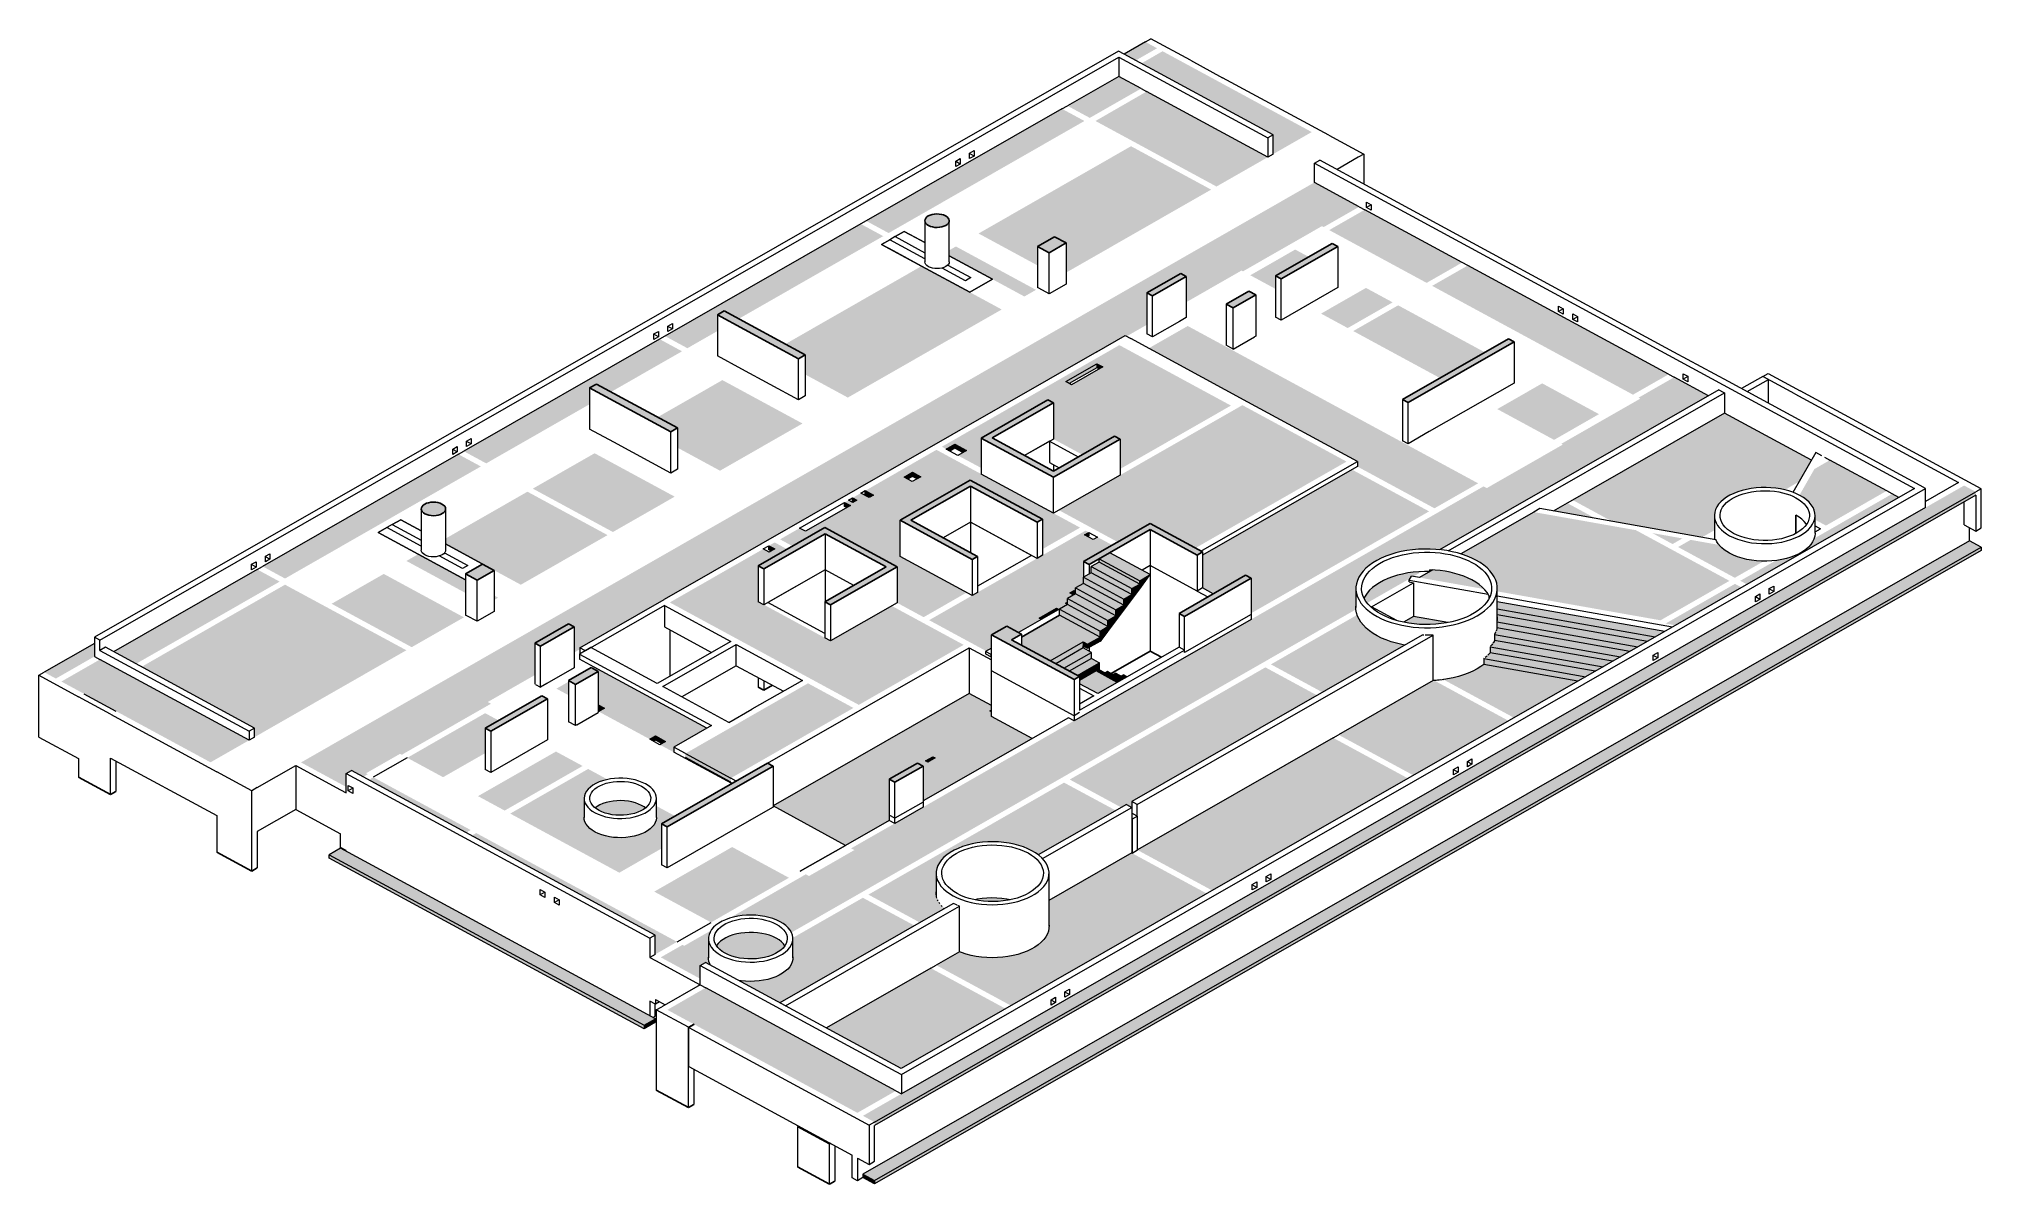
# Model space of a CAD drawing. Header units: centimetres. Extents: x -2136 to 34701, y -1430 to 84208.
# Drawn here: x 9150 to 13929, y 62027 to 64845 of the extents above; entities that cross this region are included whole.
import ezdxf

# ---------------------------------------------------------------- set-up
doc = ezdxf.new("R2010")
doc.units = ezdxf.units.CM
for name, color, linetype, lineweight in [('A-FLOR', 7, 'Continuous', 18), ('A-WALL', 7, 'Continuous', 25), ('S-BEAM', 7, 'Continuous', 18), ('S-COLS', 7, 'Continuous', 18), ('S-FNDN', 7, 'Continuous', 25), ('S-STRS', 7, 'Continuous', 18)]:
    doc.layers.add(name, color=color, linetype=linetype, lineweight=lineweight)

msp = doc.modelspace()

# ---------------------------------------------------------------- hatches: boundary and pattern name
at = {"layer": 'A-FLOR', "true_color": 0xbfbfbf}
for points in [[(11848.98, 64791.62), (11901.31, 64821.57), (11872.64, 64837.1), (11820.31, 64807.15), (11838.12, 64797.5)], [(12187.06, 64561.12), (12281.9, 64615.39), (11914.93, 64814.19), (11862.6, 64784.24), (12187.06, 64608.47), (12187.06, 64574.59)], [(11735.81, 64650.21), (11862.03, 64722.44), (11806.47, 64752.12), (11680.62, 64680.1), (11735.34, 64650.46)], [(11240.7, 64366.87), (11722.56, 64642.62), (11667.37, 64672.52), (11185.51, 64396.77), (11240.57, 64366.94)], [(12047.59, 64481.31), (12173.81, 64553.54), (11875.65, 64715.06), (11749.81, 64642.62), (12034.34, 64488.49)], [(11677.64, 64269.6), (12034.34, 64473.73), (11837.24, 64580.5), (11462.07, 64365.8), (11607.13, 64287.22), (11607.13, 64334.02), (11648.97, 64357.96), (11677.64, 64342.43), (11677.64, 64295.92)], [(9905.16, 63004.56), (9905.52, 63004.8), (9905.52, 63036.94), (9918.77, 63044.53), (9947.66, 63028.88), (9958.85, 63035.28), (9954.55, 63037.61), (10038.23, 63085.5), (10042.53, 63083.17), (10262.2, 63208.88), (10254.31, 63213.15), (10370.28, 63279.51), (10370.28, 63357.93), (10453.26, 63405.42), (10466.88, 63398.04), (10466.88, 63334.79), (10481.16, 63342.97), (10481.52, 63346.85), (11822.86, 64114.45), (11826.16, 64112.66), (11876.54, 64141.5), (11876.54, 64219.92), (11959.53, 64267.41), (11973.15, 64260.03), (11973.15, 64196.78), (12109.25, 64274.67), (12112.84, 64272.73), (12307.05, 64383.87), (12311.35, 64381.54), (12398.87, 64431.62), (12288.49, 64491.42), (9794.78, 63064.35), (9899.25, 63007.76)], [(10745.58, 64083.53), (10819.24, 64125.68), (10819.24, 64165.78), (10835.98, 64175.36), (10871.97, 64155.86), (11227.45, 64359.29), (11172.26, 64389.18), (10690.39, 64113.43), (10743.74, 64084.53)], [(12564.71, 64244.28), (12652.23, 64294.37), (12412.48, 64424.24), (12324.97, 64374.16), (12513.12, 64272.23)], [(11574.79, 64210.74), (11603.38, 64227.1), (11406.28, 64333.88), (11389.83, 64324.46), (11389.96, 64310.87), (11562.99, 64217.13)], [(12193.05, 64229.28), (12193.05, 64261.32), (12274.82, 64308.11), (12241.29, 64326.27), (12130.76, 64263.02), (12147.52, 64253.94)], [(11140.34, 63962.12), (11519, 64178.81), (11321.9, 64285.59), (10986.65, 64093.73), (11035.59, 64067.22), (11035.59, 64018.87), (11091.18, 63988.75)], [(13072.52, 63969.19), (13160.04, 64019.28), (12665.85, 64286.99), (12578.33, 64236.91), (13071.33, 63969.84)], [(12370.5, 64133.14), (12481.03, 64196.4), (12415.45, 64231.92), (12304.92, 64168.67), (12346.13, 64146.35)], [(12597.91, 64009.95), (12708.44, 64073.2), (12494.65, 64189.02), (12384.12, 64125.77), (12585.05, 64016.92)], [(10250.46, 63800.19), (10504.74, 63945.7), (10504.74, 63985.8), (10521.47, 63995.38), (10557.47, 63975.88), (10732.33, 64075.95), (10677.14, 64105.85), (10195.28, 63830.09), (10237.22, 63807.37)], [(12584.03, 63689.65), (12691.42, 63751.1), (11976.84, 64138.21), (11880.63, 64083.16), (12394.45, 63804.6), (12394.45, 63792.35), (12570.78, 63696.82)], [(10825.84, 63782.14), (11028.77, 63898.27), (10831.67, 64005.05), (10672.14, 63913.76), (10721.08, 63887.24), (10721.08, 63838.89), (10792.41, 63800.25)], [(11685.37, 63996.67), (11753.13, 64035.45), (11753.12, 64045.42), (11676.42, 64001.52), (11684.22, 63997.3)], [(11758.51, 64032.53), (11767.46, 64037.65), (11753.13, 64045.42), (11753.13, 64035.45)], [(12878.31, 63858.05), (12988.84, 63921.31), (12849.08, 63997.02), (12738.55, 63933.77), (12862.16, 63866.8)], [(11995.69, 63591.78), (12367.59, 63804.6), (12111.35, 63943.41), (11659.82, 63685.01), (11804.52, 63606.62), (11884.53, 63652), (11987.5, 63596.21)], [(13242.21, 63618.14), (13272.79, 63635.64), (13273.14, 63675.98), (13274.05, 63681.26), (13275.66, 63686.54), (13278.87, 63693.1), (13283.22, 63699.46), (13288.68, 63705.54), (13297.39, 63712.88), (13302.79, 63716.74), (13314.33, 63723.17), (13324.75, 63727.81), (13333.72, 63731.07), (13343.37, 63733.95), (13353.59, 63736.38), (13366.45, 63738.59), (13375.57, 63739.73), (13387.69, 63740.56), (13399.9, 63740.72), (13412.08, 63740.21), (13427.04, 63738.59), (13440.71, 63736.18), (13446.4, 63734.99), (13481.37, 63755.44), (13511.48, 63808.13), (13297.65, 63923.96), (12923.87, 63710.06), (13021.32, 63657.27), (13217.33, 63622.55)], [(9755.35, 63516.85), (10237.22, 63792.61), (10182.03, 63822.51), (9700.16, 63546.75), (9746.71, 63521.54)], [(10562.24, 63631.29), (10714.27, 63718.29), (10517.16, 63825.07), (10365.14, 63738.07), (10535.66, 63645.7)], [(11391.37, 63830.44), (11403.34, 63837.29), (11403.34, 63847.26), (11382.42, 63835.28), (11389.96, 63831.2)], [(11423.07, 63826.6), (11432.01, 63831.73), (11403.34, 63847.26), (11403.34, 63837.29), (11414.08, 63831.48)], [(11287.56, 63761.42), (11299.53, 63768.27), (11299.53, 63778.24), (11278.61, 63766.27), (11287.13, 63761.65)], [(11310.63, 63762.26), (11319.58, 63767.38), (11299.53, 63778.24), (11299.53, 63768.27), (11304.59, 63765.53)], [(12132.87, 63431.46), (12570.78, 63682.06), (12381.2, 63784.76), (12013.17, 63574.15), (12013.17, 63493.59), (12039.61, 63479.27), (12119.25, 63524.85), (12132.87, 63517.47), (12132.87, 63438.07)], [(13547.43, 63647.09), (13696.87, 63732.61), (13557.32, 63808.22), (13518.9, 63786.23), (13482.06, 63721.76), (13483.23, 63721.18), (13491.78, 63716.06), (13499.35, 63710.48), (13505.87, 63704.5), (13511.27, 63698.19), (13515.5, 63691.6), (13518.72, 63683.97), (13520.41, 63675.74), (13520.75, 63669.33), (13520.75, 63661.55), (13524.33, 63659.61)], [(10335.61, 63501.6), (10548.99, 63623.71), (10351.89, 63730.49), (10150.64, 63615.32), (10150.64, 63601.8), (10270.79, 63536.71)], [(11153.82, 63704.45), (11162.77, 63709.57), (11152.03, 63715.39), (11152.31, 63705.27)], [(11206.17, 62179.36), (13916.05, 63730.13), (13887.39, 63745.67), (11177.5, 62194.89), (11192.92, 62186.54)], [(11194.15, 63717.18), (11203.09, 63722.3), (11183.06, 63732.82), (11183.06, 63723.18), (11192.63, 63718)], [(11206.17, 62171.05), (13916.05, 63721.83), (13916.05, 63730.13), (11206.17, 62179.36)], [(13353.13, 63502.44), (13726.9, 63716.34), (13710.49, 63725.24), (13518.36, 63615.28), (13517.92, 63613.82), (13514.63, 63607.07), (13508.96, 63599.25), (13504.47, 63594.3), (13497.7, 63588.41), (13489.9, 63582.93), (13477.1, 63576.03), (13471.52, 63573.42), (13461.12, 63569.49), (13444.02, 63564.77), (13438.47, 63563.49), (13423.83, 63561.19), (13336.71, 63511.34), (13345.89, 63506.36)], [(11137.71, 63691.27), (11146.66, 63696.39), (11132.37, 63704.14), (11132.37, 63694.17), (11132.81, 63693.93)], [(12980.83, 63664.45), (12910.62, 63702.48), (12876.47, 63682.93), (12977.33, 63665.07)], [(11480.76, 63338.44), (11493.83, 63345.92), (11493.83, 63378.13), (11531.49, 63399.68), (11560.39, 63384.02), (11616.77, 63416.28), (11611.26, 63419.26), (11653.71, 63443.55), (11659.22, 63440.57), (11680.9, 63453.24), (11675.64, 63456.1), (11680.9, 63459.11), (11680.9, 63467.71), (11695.89, 63476.29), (11686.48, 63481.39), (11696.94, 63487.38), (11700.43, 63485.49), (11700.43, 63493.84), (11719.95, 63505.01), (11720.28, 63558.42), (11791.27, 63599.04), (11754.8, 63618.8), (11744.18, 63612.9), (11722.84, 63624.46), (11733.3, 63630.45), (11725.41, 63634.72), (11340.48, 63414.43), (11479.35, 63339.2)], [(11730.29, 63620.42), (11733.3, 63622.14), (11733.3, 63630.45), (11723.23, 63624.25), (11725.41, 63623.07)], [(13169.92, 63601.69), (13194.15, 63615.56), (13120.12, 63628.67), (13158.02, 63608.14)], [(11167.4, 63206), (11425.42, 63353.66), (11248.39, 63449.56), (11097.76, 63363.36), (10920.01, 63459.92), (10920.01, 63548.37), (10990.59, 63589.21), (10960.26, 63605.65), (10946.23, 63597.62), (10960.26, 63589.72), (10946.23, 63582.08), (10932.29, 63589.64), (10702.24, 63457.99), (11166.81, 63206.33)], [(10951.58, 63584.75), (10960.26, 63590.02), (10946.23, 63597.62), (10946.58, 63587.46), (10951.41, 63584.85)], [(11206.17, 62035.65), (13929.3, 63594.01), (13900.63, 63609.54), (11177.5, 62051.19), (11192.92, 62042.83)], [(11206.17, 62027.35), (13929.3, 63585.71), (13929.3, 63594.01), (11206.17, 62035.65)], [(13323.09, 63518.71), (13394.48, 63559.56), (13389.04, 63559.6), (13372.47, 63560.88), (13364.28, 63561.87), (13352.34, 63564.05), (13336.71, 63568.2), (13329.95, 63570.34), (13316.4, 63576.03), (13310.29, 63579.02), (13302.49, 63583.7), (13294.64, 63589.44), (13289.94, 63593.54), (13284.27, 63599.59), (13214.39, 63611.97), (13183.54, 63594.32), (13309.85, 63525.89)], [(9388.45, 63306.89), (9742.1, 63509.27), (9686.91, 63539.17), (9333.27, 63336.79), (9381.94, 63310.42)], [(10067.13, 63347.96), (10195.44, 63421.38), (9998.34, 63528.16), (9870.03, 63454.73), (10063.06, 63350.16)], [(9680.1, 63126.47), (10053.88, 63340.37), (9755.35, 63501.68), (9402.07, 63299.52), (9680.1, 63148.9)], [(11693.93, 63477.35), (11696.94, 63479.07), (11696.94, 63487.38), (11686.48, 63481.39), (11691.1, 63478.89)], [(11698.9, 63478.01), (11700.43, 63478.89), (11700.43, 63485.49), (11696.94, 63487.38), (11697.28, 63478.89)], [(13177.12, 63401.72), (13339.88, 63494.86), (13323.46, 63503.75), (13152.72, 63406.04), (13167.09, 63403.5)], [(11616.77, 63416.28), (11653.71, 63437.74), (11653.71, 63443.55), (11611.26, 63419.26), (11614.69, 63417.4)], [(11653.71, 63437.42), (11659.22, 63440.57), (11653.71, 63443.55), (11653.71, 63437.74)], [(11680.9, 63453.24), (11680.9, 63459.11), (11675.64, 63456.1)], [(12308.12, 63237.06), (12511.06, 63353.2), (12503.31, 63354.63), (12490.36, 63357.68), (12477.62, 63361.39), (12462.27, 63367.03), (12449.31, 63372.85), (12443.3, 63375.85), (12433.32, 63381.72), (12424.26, 63388.04), (12416.17, 63394.76), (12409.12, 63401.84), (12403.15, 63409.21), (12398.31, 63416.84), (12393.75, 63427.46), (12181.57, 63305.62), (12307.01, 63237.67)], [(9191.43, 63270.79), (9286.27, 63325.06), (9286.27, 63357), (9162.76, 63286.32), (9185.24, 63274.14)], [(9572.01, 63064.62), (9666.85, 63118.89), (9299.88, 63317.69), (9205.05, 63263.41), (9528.18, 63088.36)], [(11813.01, 62953.73), (11825.86, 62961.08), (11839.11, 62953.9), (11839.11, 62968.66), (12294.88, 63229.48), (12167.95, 63298.24), (11686.46, 63022.28), (11799.44, 62961.08)], [(10852.55, 63025.82), (11154.15, 63198.42), (11042.34, 63258.99), (10740.74, 63086.39), (10804.82, 63051.68)], [(12532.16, 63032.63), (12766.47, 63166.72), (12583.38, 63265.9), (12580.25, 63265.48), (12347.84, 63132.48), (12529.53, 63034.06)], [(10532.27, 63192.45), (10541.21, 63197.57), (10526.16, 63205.72), (10526.16, 63195.76), (10527.26, 63195.16)], [(11493.83, 63188.93), (11493.45, 63193.04), (11489.95, 63191.03), (11493.25, 63189.24)], [(10144.31, 63028.04), (10248.15, 63087.46), (10248.15, 63148.32), (10281.45, 63167.38), (10247.92, 63185.54), (10056.15, 63075.8), (10127.87, 63036.94)], [(10661.78, 63116.71), (10666.78, 63119.57), (10666.78, 63129.54), (10652.83, 63121.56)], [(10682.86, 63110.87), (10691.8, 63115.99), (10666.78, 63129.54), (10666.78, 63119.57), (10677.85, 63113.58)], [(12037.04, 62749.3), (12518.91, 63025.05), (12334.59, 63124.9), (11853.08, 62848.95), (12034.48, 62750.68)], [(10295.9, 62945.92), (10487.67, 63055.66), (10422.09, 63091.19), (10230.32, 62981.45), (10267.68, 62961.21)], [(10852.55, 63015.86), (10852.55, 63025.82), (10740.74, 63086.39), (10740.74, 63076.43), (10848.13, 63018.25)], [(11337.52, 63065.45), (11349.22, 63072.14), (11349.22, 63078.53), (11331.79, 63068.56)], [(11349.22, 63072.14), (11354.96, 63075.43), (11349.22, 63078.53), (11349.22, 63074.63)], [(10201.02, 62891.63), (10212.22, 62898.03), (9972.47, 63027.91), (9961.28, 63021.5), (10194.87, 62894.96)], [(11317.89, 62670.39), (11377.54, 62704.52), (11375.52, 62706.32), (11368.79, 62714.03), (11364.79, 62719.76), (11361.19, 62726.85), (11358.82, 62734.09), (11357.69, 62741.43), (11358.09, 62797.55), (11359.53, 62804.32), (11362.01, 62810.97), (11365.7, 62817.73), (11370.74, 62824.54), (11376.92, 62831.05), (11385.56, 62838.16), (11395.82, 62844.87), (11403.35, 62849.02), (11415.98, 62854.63), (11425.15, 62858), (11436.16, 62861.32), (11447.18, 62863.99), (11464.65, 62866.91), (11471.67, 62867.82), (11490.79, 62868.92), (11500.11, 62869), (11513.27, 62868.47), (11531.24, 62866.54), (11542.84, 62864.57), (11554, 62862.08), (11564.61, 62859.1), (11576.69, 62854.84), (11583.76, 62851.96), (11596.69, 62845.27), (11604.24, 62840.55), (11609.1, 62837.04), (11799.76, 62946.14), (11672.47, 63014.69), (11190.97, 62739.15), (11315.26, 62671.81)], [(10666.33, 62592.21), (10720.02, 62622.94), (10225.84, 62890.65), (10214.64, 62884.25), (10666.33, 62639.56), (10666.33, 62623.92)], [(10803.71, 62670.83), (10995.48, 62780.57), (10855.71, 62856.28), (10663.94, 62746.54), (10792.41, 62676.95)], [(10638.8, 62417.59), (10666.7, 62433.55), (9891.91, 62853.27), (9864.01, 62837.31), (10529.78, 62476.64)], [(10638.8, 62409.28), (10638.8, 62417.59), (9864.01, 62837.31), (9864.01, 62829), (10623.47, 62417.59)], [(10973.37, 62473.23), (11304.64, 62662.81), (11177.35, 62731.35), (11005.1, 62632.78), (11004.95, 62579.69), (11003.58, 62573.47), (11001.01, 62567.36), (10997.27, 62561.45), (10991.17, 62554.68), (10986.48, 62550.47), (10979.14, 62545.3), (10971.69, 62541.03), (10963.01, 62537.04), (10953.6, 62533.59), (10941.8, 62530.34), (10933.07, 62528.48), (10922.18, 62526.89), (10911.04, 62525.95), (10899.79, 62525.7), (10888.56, 62526.12), (10873.7, 62527.22), (10970.58, 62474.74)], [(10905.03, 62580.88), (10915.45, 62581.47), (10925.67, 62582.73), (10935.56, 62584.63), (10944.98, 62587.17), (10953.81, 62590.3), (10963.01, 62594.59), (10971.69, 62599.93), (10977.13, 62604.19), (10981.81, 62608.8), (10985.49, 62613.46), (10981.06, 62619.02), (10975.87, 62623.92), (10970.36, 62628.07), (10963.47, 62632.21), (10956.03, 62635.79), (10944.72, 62639.84), (10938.1, 62641.76), (10928.32, 62643.84), (10918.17, 62645.27), (10907.8, 62646.03), (10895.74, 62646.03), (10886.92, 62645.54), (10876.7, 62644.28), (10866.81, 62642.37), (10857.39, 62639.84), (10848.56, 62636.71), (10840.44, 62633.03), (10833.14, 62628.86), (10826.42, 62623.92), (10821.39, 62619.23), (10816.88, 62613.55), (10820.15, 62609.15), (10825.24, 62604.06), (10831.75, 62599.09), (10840.45, 62594.05), (10846.38, 62591.2), (10856.26, 62587.57), (10867.1, 62584.64), (10877.47, 62582.69), (10888.8, 62581.4), (10900.43, 62580.92), (10903.12, 62580.9)], [(11271.97, 62311.47), (11528.68, 62458.38), (11344.36, 62558.22), (11087.65, 62411.32), (11258.72, 62318.65)], [(11163.88, 62202.27), (11258.72, 62256.54), (10790.32, 62509.87), (10696.23, 62455.6), (11148.22, 62210.75)], [(10638.8, 62409.28), (10666.7, 62425.24), (10666.7, 62433.55), (10638.8, 62417.59)], [(10761.08, 62419.46), (10761.99, 62419.98), (10761.08, 62420.34), (10761.08, 62419.98)], [(11206.17, 62027.35), (11206.17, 62035.65), (11177.5, 62051.19), (11177.5, 62042.88), (11191.5, 62035.3)]]:
    msp.add_hatch(color=9, dxfattribs=at).paths.add_polyline_path(points, flags=0)
h = msp.add_hatch(color=9, dxfattribs=at)
h.paths.add_polyline_path([(11810.45, 63786.38), (12083.09, 63942.4), (11808.58, 64091.11), (11371.69, 63841.1), (11382.42, 63835.28), (11403.34, 63847.26), (11432.01, 63831.73), (11411.09, 63819.75), (11468.82, 63788.76), (11469.18, 63862.64), (11632.7, 63956.22), (11646.32, 63948.84), (11646.57, 63859.99), (11717.19, 63821.73), (11796.83, 63867.3), (11810.45, 63859.93), (11810.45, 63792.29)], flags=0)
h.paths.add_polyline_path([(11690.75, 63993.76), (11676.42, 64001.52), (11753.13, 64045.42), (11767.46, 64037.65), (11727.59, 64014.84)], flags=0)
h = msp.add_hatch(color=9, dxfattribs=at)
h.paths.add_polyline_path([(10777.07, 62532.22), (10777.07, 62564.81), (10790.32, 62572.39), (10802.33, 62565.88), (10800.48, 62569.2), (10798.34, 62575), (10797.27, 62581.24), (10797.42, 62634.85), (10798.79, 62641.08), (10802.38, 62648.81), (10803.67, 62650.85), (10737.94, 62613.23), (10733.64, 62615.56), (10679.95, 62584.83), (10747.82, 62548.07)], flags=0)
h.paths.add_polyline_path([(11001.61, 62645.95), (12390.83, 63440.96), (12390.75, 63488.03), (12391.09, 63498.49), (12392.52, 63506.36), (12394.91, 63513.71), (12398.4, 63521.1), (12404.44, 63530.25), (12408.36, 63535.21), (12415.14, 63542.2), (12423.09, 63548.97), (12435.66, 63557.54), (12442.39, 63561.55), (12456.46, 63568.41), (12465.42, 63572.18), (12480.53, 63577.36), (12492.6, 63580.75), (12505.21, 63583.63), (12521.6, 63586.42), (12531.67, 63587.73), (12545.32, 63588.9), (12567.66, 63589.42), (12577.68, 63589.18), (12592.08, 63588.23), (12596.62, 63587.79), (13257.94, 63966.24), (13173.66, 64011.9), (13086.14, 63961.82), (13090.44, 63959.49), (12896.23, 63848.35), (12899.81, 63846.41), (12712.92, 63739.46), (12704.77, 63743.57), (11148.56, 62853.01), (11156.45, 62848.74), (11044.87, 62784.89), (11036.99, 62789.16), (10848.56, 62680.88), (10848.76, 62680.96), (10860.38, 62684.16), (10869.3, 62686.06), (10886.31, 62688.17), (10897.33, 62688.73), (10907.8, 62688.65), (10918.17, 62687.99), (10928.32, 62686.77), (10938.1, 62685.02), (10947.38, 62682.78), (10956.03, 62680.14), (10965.22, 62676.57), (10977.17, 62670.36), (10982.22, 62667.18), (10988.28, 62662.56), (10993.71, 62657.38), (10998.3, 62651.66), (11000.79, 62647.36)], flags=0)
h.paths.add_polyline_path([(12418.38, 63456.72), (12524.43, 63517.41), (12527.43, 63522.66), (12532.14, 63521.82), (12553.17, 63534.06), (12545.32, 63533.72), (12531.67, 63532.46), (12516.73, 63530.25), (12505.21, 63528), (12492.6, 63524.83), (12478.44, 63520.28), (12469.09, 63516.74), (12458.36, 63511.87), (12448.42, 63506.51), (12435.66, 63497.86), (12431.23, 63494.46), (12421.85, 63485.31), (12418.02, 63480.94), (12413.03, 63473.76), (12410.5, 63468.88), (12411.87, 63466.36), (12416.17, 63459.55)], flags=0)
h = msp.add_hatch(color=9, dxfattribs=at)
h.paths.add_polyline_path([(11326.86, 63421.81), (11432.86, 63482.47), (11268.72, 63571.38), (11269.08, 63660.3), (11442.04, 63758.87), (11619.42, 63662.78), (11619.42, 63589.23), (11711.8, 63642.1), (11358.45, 63833.51), (11183.37, 63732.98), (11203.09, 63722.3), (11192.63, 63716.31), (11172.6, 63727.16), (11152.03, 63715.39), (11162.77, 63709.57), (11152.03, 63703.74), (11141.57, 63709.4), (11132.37, 63704.14), (11146.66, 63696.39), (11036.03, 63633.08), (11021.73, 63640.82), (10973.51, 63613.23), (11004.25, 63596.58), (11084.26, 63641.95), (11261.64, 63545.65), (11262.02, 63456.94), (11295.59, 63438.75)], flags=0)
h.paths.add_polyline_path([(11298.66, 63755.41), (11278.61, 63766.27), (11299.53, 63778.24), (11319.58, 63767.38), (11305.05, 63759.07)], flags=0)
h = msp.add_hatch(color=9, dxfattribs=at)
h.paths.add_polyline_path([(13140.27, 63414.09), (13309.85, 63511.13), (13079.64, 63635.84), (12828.4, 63680.35), (12648.55, 63577.42), (12659.74, 63573.67), (12669.08, 63570.03), (12676.22, 63566.95), (12685.98, 63562.07), (12696.04, 63556.14), (12707.86, 63547.52), (12713.31, 63542.97), (12720.39, 63535.83), (12726.36, 63528.38), (12732.24, 63518.42), (12735.42, 63510.85), (12737.49, 63503.23), (12738.46, 63495.76), (12738.57, 63485.25), (13033.21, 63433.06)], flags=0)
h.paths.add_polyline_path([(12706.01, 63491.02), (12701.35, 63495.73), (12693.87, 63501.97), (12685.47, 63507.83), (12676.22, 63513.29), (12662.5, 63519.83), (12656.53, 63522.37), (12645.77, 63526.22), (12634.49, 63529.59), (12622.4, 63532.51), (12610.68, 63534.76), (12592.08, 63537.13), (12579.75, 63538.05), (12546.86, 63519.21), (12701.35, 63491.85)], flags=0)
h = msp.add_hatch(color=9, dxfattribs=at)
h.paths.add_polyline_path([(10269.7, 63463.88), (10279.82, 63469.67), (10269.7, 63475.15), (10269.7, 63466.47)], flags=0)
h.paths.add_polyline_path([(10199.19, 63481.5), (10199.19, 63513.35), (10082.72, 63576.45), (10054.13, 63560.09), (10194.87, 63483.84)], flags=0)
h = msp.add_hatch(color=9, dxfattribs=at)
h.paths.add_polyline_path([(12779.72, 63174.3), (12936.74, 63264.16), (12705.01, 63305.07), (12698.46, 63300.3), (12688.87, 63294.38), (12678.44, 63288.93), (12667.24, 63283.97), (12655.35, 63279.54), (12636.76, 63274.14), (12629.81, 63272.39), (12616.33, 63269.71), (12606.43, 63268.17), (12771.18, 63178.93)], flags=0)
h.paths.add_polyline_path([(12560.2, 63403.58), (12580.72, 63404.08), (12588.42, 63404.56), (12602.51, 63406.12), (12616.33, 63408.59), (12532.02, 63423.52), (12507.45, 63409.46), (12510.36, 63408.87), (12521.08, 63406.91), (12539.92, 63404.69), (12547.7, 63404.06), (12559.81, 63403.6)], flags=0)
h = msp.add_hatch(color=9, dxfattribs=at)
h.paths.add_polyline_path([(10712.07, 63089.47), (10712.07, 63101.93), (10793.63, 63148.6), (10515.97, 63299.02), (10511.26, 63296.32), (10526.16, 63288.25), (10526.16, 63205.72), (10541.21, 63197.57), (10527.26, 63189.58), (10652.83, 63121.56), (10666.78, 63129.54), (10691.8, 63115.99), (10677.85, 63108), (10691.8, 63100.44)], flags=0)
h.paths.add_polyline_path([(10453.17, 63229.72), (10453.17, 63263.07), (10423.23, 63245.94), (10437.53, 63238.19)], flags=0)
h = msp.add_hatch(color=9, dxfattribs=at)
h.paths.add_polyline_path([(11134.95, 62860.39), (11242.34, 62921.84), (11242.34, 63023.02), (11312.07, 63062.92), (11325.69, 63055.55), (11325.69, 62969.54), (11593.93, 63123.04), (11493.83, 63177.27), (11493.83, 63188.93), (11489.95, 63191.03), (11493.83, 63193.25), (11493.83, 63204.46), (11439.04, 63234.14), (10956.2, 62957.83), (10956.2, 62957.22), (11121.7, 62867.56)], flags=0)
h.paths.add_polyline_path([(11337.52, 63065.45), (11331.79, 63068.56), (11349.22, 63078.53), (11354.96, 63075.43), (11342.95, 63068.56)], flags=0)
h = msp.add_hatch(color=9, dxfattribs=at)
h.paths.add_polyline_path([(10577.93, 62793.13), (10681.77, 62852.56), (10681.77, 62913.41), (10715.08, 62932.47), (10669.29, 62957.27), (10669.29, 62927.96), (10668.53, 62922.21), (10666.58, 62916.56), (10663.46, 62911.06), (10659.21, 62905.81), (10653.9, 62900.86), (10647.59, 62896.29), (10640.38, 62892.16), (10632.35, 62888.52), (10623.61, 62885.43), (10614.29, 62882.93), (10604.52, 62881.04), (10594.41, 62879.8), (10584.11, 62879.21), (10568.33, 62879.7), (10563.5, 62880.06), (10550.34, 62882.14), (10543.8, 62883.53), (10534.37, 62886.29), (10526.07, 62889.43), (10518.24, 62893.21), (10511.25, 62897.46), (10504.75, 62902.58), (10500.17, 62907.17), (10496.21, 62912.49), (10493.4, 62918.04), (10491.76, 62923.73), (10491.31, 62929.49), (10491.66, 62979.43), (10492.08, 62982.58), (10494.85, 62989.68), (10498.56, 62995.47), (10501.48, 62999.07), (10506.71, 63003.93), (10513.01, 63008.5), (10523.37, 63014.06), (10531.98, 63017.59), (10537.3, 63019.44), (10549.07, 63022.4), (10501.29, 63048.29), (10309.52, 62938.54), (10563.96, 62800.71)], flags=0)
h.paths.add_polyline_path([(10578.98, 62934.32), (10588.39, 62934.55), (10597.67, 62935.45), (10606.67, 62936.98), (10615.27, 62939.13), (10627.31, 62943.64), (10632.35, 62946.09), (10639.38, 62950.47), (10641.95, 62952.37), (10638.93, 62954.77), (10632.61, 62958.65), (10625.46, 62962.07), (10617.59, 62964.95), (10609.14, 62967.27), (10600.24, 62968.98), (10586.9, 62970.24), (10581.63, 62970.48), (10568.33, 62969.87), (10562.94, 62969.35), (10553.93, 62967.82), (10545.34, 62965.67), (10537.3, 62962.94), (10529.94, 62959.67), (10520.57, 62953.84), (10518.66, 62952.43), (10523.3, 62949.03), (10530.98, 62944.72), (10535.15, 62942.73), (10543.8, 62939.62), (10553.47, 62937.14), (10563.5, 62935.45), (10573.76, 62934.55)], flags=0)
h = msp.add_hatch(color=9, dxfattribs=at)
h.paths.add_polyline_path([(11541.93, 62465.96), (12023.79, 62741.71), (11839.14, 62841.37), (11635.5, 62724.6), (11635.36, 62656.81), (11633.97, 62649.48), (11631.34, 62642.27), (11627.48, 62635.22), (11622.44, 62628.41), (11616.26, 62621.9), (11609, 62615.74), (11600.72, 62610), (11591.5, 62604.72), (11581.41, 62599.95), (11570.56, 62595.74), (11559.04, 62592.13), (11546.95, 62589.13), (11534.41, 62586.79), (11521.52, 62585.13), (11508.41, 62584.16), (11495.19, 62583.88), (11481.99, 62584.3), (11468.91, 62585.43), (11456.09, 62587.23), (11443.63, 62589.71), (11431.66, 62592.84), (11414.96, 62598.63), (11357.61, 62565.81), (11539.5, 62467.27)], flags=0)
h.paths.add_polyline_path([(11498.31, 62722.09), (11510.55, 62722.52), (11522.66, 62723.61), (11539.92, 62726.49), (11531.24, 62728.14), (11519.3, 62729.71), (11507.14, 62730.62), (11488.35, 62730.63), (11482.64, 62730.43), (11464.65, 62728.47), (11453.27, 62726.47), (11468.91, 62723.9), (11481.08, 62722.7), (11486.05, 62722.33), (11495.19, 62722.15)], flags=0)
at = {"layer": 'S-COLS', "lineweight": 9, "true_color": 0x8080ff}
for points in [[(11360.24, 64380.59), (11366.08, 64380.96), (11371.69, 64381.95), (11376.84, 64383.53), (11381.33, 64385.64), (11385.56, 64388.81), (11387.7, 64391.11), (11389.33, 64394.26), (11389.83, 64397.52), (11389.17, 64400.78), (11387.39, 64403.9), (11384.54, 64406.76), (11380.75, 64409.26), (11376.15, 64411.31), (11367.78, 64413.32), (11365.28, 64413.72), (11359.42, 64413.99), (11353.57, 64413.63), (11347.08, 64412.36), (11342.82, 64411.05), (11338.33, 64408.94), (11334.66, 64406.38), (11331.67, 64402.91), (11330.33, 64400.33), (11329.85, 64397), (11330.49, 64393.81), (11332.27, 64390.69), (11335.12, 64387.82), (11338.91, 64385.32), (11343.51, 64383.28), (11348.73, 64381.77), (11354.38, 64380.87)], [(11635.8, 64318.49), (11677.64, 64342.43), (11648.97, 64357.96), (11607.13, 64334.02)], [(12206.66, 64253.94), (12346.13, 64333.75), (12332.51, 64341.13), (12193.05, 64261.32)], [(11890.16, 64212.54), (11973.15, 64260.03), (11959.53, 64267.41), (11876.54, 64219.92)], [(12088.91, 64182.56), (12144.7, 64214.48), (12127.5, 64223.8), (12071.71, 64191.88), (12087.81, 64183.15)], [(11018.85, 64057.65), (11035.59, 64067.22), (10835.98, 64175.36), (10819.24, 64165.78), (10978.25, 64079.64)], [(12518.95, 63949.6), (12779.76, 64098.85), (12766.14, 64106.22), (12505.33, 63956.97)], [(10704.35, 63877.67), (10721.08, 63887.24), (10521.47, 63995.38), (10504.74, 63985.8), (10655.41, 63904.18)], [(11646.57, 63766.15), (11810.45, 63859.93), (11796.83, 63867.3), (11646.2, 63781.1), (11495.69, 63862.64), (11646.32, 63948.84), (11632.7, 63956.22), (11468.82, 63862.44), (11646.32, 63766.28)], [(11446.48, 63563.81), (11459.72, 63571.39), (11295.59, 63660.3), (11442.04, 63744.11), (11606.17, 63655.19), (11619.42, 63662.78), (11441.67, 63759.07), (11268.72, 63660.1), (11442.04, 63566.21)], [(10121.06, 63671.45), (10126.9, 63671.81), (10132.5, 63672.81), (10137.65, 63674.39), (10142.15, 63676.5), (10145.82, 63679.06), (10148.52, 63681.97), (10150.28, 63685.98), (10150.64, 63688.38), (10149.99, 63691.63), (10148.2, 63694.75), (10145.36, 63697.62), (10141.57, 63700.12), (10136.97, 63702.16), (10131.74, 63703.67), (10126.09, 63704.58), (10120.17, 63704.85), (10114.39, 63704.49), (10108.79, 63703.49), (10103.64, 63701.91), (10099.14, 63699.8), (10095.48, 63697.24), (10092.77, 63694.33), (10091.14, 63691.18), (10090.65, 63687.92), (10091.3, 63684.67), (10093.09, 63681.55), (10095.93, 63678.68), (10101.77, 63675.27), (10104.32, 63674.14), (10109.55, 63672.63), (10115.2, 63671.72), (10120.17, 63671.49)], [(11097.76, 63452.08), (11261.64, 63545.86), (11083.89, 63642.15), (10920.01, 63548.37), (10933.63, 63540.99), (11084.26, 63627.19), (11234.77, 63545.65), (11084.26, 63459.4), (11097.4, 63452.28)], [(11733.9, 63551.04), (11884.53, 63637.24), (11999.92, 63574.73), (12013.17, 63582.31), (11884.16, 63652.2), (11720.28, 63558.42), (11730.64, 63552.81)], [(10227.86, 63512.77), (10269.7, 63536.71), (10241.03, 63552.24), (10199.19, 63528.3), (10214.58, 63519.96)], [(11968.99, 63423.69), (12132.87, 63517.47), (12119.25, 63524.85), (11955.37, 63431.06), (11961.35, 63427.83)], [(10383.89, 63350.56), (10466.88, 63398.04), (10453.26, 63405.42), (10370.28, 63357.93)], [(11697.03, 63268.05), (11710.28, 63275.63), (11542.92, 63366.29), (11567.32, 63380.26), (11531.49, 63399.68), (11493.83, 63378.13), (11688.73, 63272.54)], [(10470.37, 63256.32), (10526.16, 63288.25), (10508.96, 63297.57), (10453.26, 63265.59), (10466.88, 63258.21)], [(10261.77, 63140.94), (10401.24, 63220.75), (10387.39, 63228), (10248.15, 63148.32)], [(10695.39, 62906.03), (10956.2, 63055.29), (10942.58, 63062.66), (10681.77, 62913.41)], [(11255.95, 63015.64), (11325.69, 63055.55), (11312.07, 63062.92), (11242.34, 63023.02), (11243.7, 63022.28)]]:
    msp.add_hatch(color=171, dxfattribs=at).paths.add_polyline_path(points, flags=0)
at = {"layer": 'S-STRS', "lineweight": 9, "true_color": 0xff80ff}
msp.add_hatch(color=211, dxfattribs=at).paths.add_polyline_path([(11858.63, 63511.44), (11884.53, 63526.49), (11785.11, 63580.35), (11759, 63565.41), (11848.6, 63516.87)], flags=0)
at = {"layer": 'S-STRS', "true_color": 0xff8040}
for points in [[(11819.58, 63465.99), (11839.1, 63477.17), (11739.48, 63531.14), (11719.95, 63519.96), (11801.8, 63475.63)], [(11839.1, 63492.12), (11858.63, 63503.29), (11759, 63557.26), (11739.48, 63546.09), (11838.12, 63492.65)], [(11839.1, 63477.17), (11839.1, 63492.12), (11739.48, 63546.09), (11739.48, 63531.14), (11838.12, 63477.7)], [(11858.63, 63503.29), (11858.63, 63511.44), (11759, 63565.41), (11759, 63557.26), (11843.6, 63511.44)], [(11878.15, 63517.57), (11884.53, 63526.26), (11878.15, 63522.61)], [(11780.53, 63413.74), (11800.05, 63424.92), (11700.43, 63478.89), (11680.9, 63467.71), (11761, 63424.32)], [(11800.05, 63439.87), (11819.58, 63451.04), (11719.95, 63505.01), (11700.43, 63493.84), (11787.67, 63446.58)], [(11800.05, 63424.92), (11800.05, 63439.87), (11700.43, 63493.84), (11700.43, 63478.89), (11780.53, 63435.49)], [(11819.58, 63451.04), (11819.58, 63465.99), (11719.95, 63519.96), (11720.28, 63504.83), (11807.19, 63457.75)], [(11819.58, 63439.19), (11839.1, 63465.99), (11839.1, 63477.17), (11819.58, 63465.99), (11819.58, 63451.04)], [(11839.1, 63465.32), (11858.63, 63492.12), (11858.63, 63503.29), (11839.1, 63492.12), (11839.1, 63477.17)], [(11858.63, 63491.44), (11878.15, 63517.57), (11878.15, 63522.61), (11858.63, 63511.44), (11858.63, 63503.29)], [(11761, 63387.62), (11780.53, 63398.79), (11680.9, 63452.76), (11661.38, 63441.59), (11740.37, 63398.79)], [(11761, 63372.66), (11761, 63387.62), (11661.38, 63441.59), (11661.38, 63426.63), (11733.9, 63387.35)], [(11780.53, 63398.79), (11780.53, 63413.74), (11680.9, 63467.71), (11680.9, 63452.76), (11761, 63409.37)], [(11800.05, 63413.07), (11819.58, 63439.87), (11819.58, 63451.04), (11800.05, 63439.87), (11800.05, 63424.92)], [(13127.31, 63373.22), (13150.7, 63386.6), (12738.53, 63459.62), (12738.53, 63442.09), (13033.21, 63389.89)], [(13107.91, 63362.12), (13127.31, 63373.22), (12738.53, 63442.09), (12738.62, 63427.54), (13107.9, 63362.12)], [(11761, 63362.7), (11763.46, 63364.1), (11780.53, 63387.62), (11780.53, 63398.79), (11761, 63387.62), (11761, 63364.1)], [(11780.53, 63386.94), (11800.05, 63413.74), (11800.05, 63424.92), (11780.53, 63413.74), (11780.53, 63391.81)], [(13041.74, 63324.25), (13065.13, 63337.63), (12737.68, 63395.64), (12735.01, 63386.2), (12731.91, 63379.13), (13033.21, 63325.76)], [(13084.52, 63348.73), (13107.9, 63362.12), (12738.53, 63427.54), (12738.15, 63413.69), (12737.68, 63410.18), (13033.21, 63357.82)], [(13065.13, 63337.63), (13084.52, 63348.73), (12737.68, 63410.18), (12737.68, 63395.64), (13040.03, 63342.08)], [(11651.9, 63307.26), (11719.57, 63345.98), (11719.57, 63360.93), (11638.48, 63314.53), (11651.9, 63307.26)], [(11671.97, 63296.38), (11739.64, 63335.11), (11719.57, 63345.98), (11651.9, 63307.26), (11662.94, 63301.27)], [(11685.39, 63289.11), (11739.64, 63320.16), (11739.64, 63335.11), (11671.97, 63296.38), (11680.22, 63291.91)], [(11730.32, 63345.14), (11730.32, 63355.11), (11719.57, 63360.93), (11719.57, 63350.96), (11728.77, 63345.98)], [(11730.32, 63345.14), (11761, 63362.7), (11761, 63372.66), (11730.32, 63355.11), (11730.32, 63345.98)], [(12979.55, 63288.66), (12998.95, 63299.76), (12721.16, 63348.97), (12721.16, 63334.44), (12976.56, 63289.19)], [(12998.95, 63299.76), (13022.34, 63313.15), (12731.76, 63364.32), (12725.28, 63354.06), (12721.2, 63348.97), (12976.56, 63303.73)], [(13022.34, 63313.15), (13041.74, 63324.25), (12731.91, 63379.13), (12731.91, 63364.6), (12999.95, 63317.11)], [(11705.46, 63278.24), (11759.71, 63309.28), (11739.64, 63320.16), (11685.39, 63289.11), (11704.69, 63278.66)], [(11710.28, 63266.04), (11751.34, 63289.54), (11759.71, 63285.01), (11759.71, 63309.28), (11705.46, 63278.24), (11710.28, 63275.63), (11710.28, 63268.05)], [(11755.23, 63233.63), (11803.53, 63261.27), (11751.34, 63289.54), (11710.28, 63266.04), (11710.28, 63257.99), (11752.51, 63235.11)], [(11803.53, 63261.27), (11809.64, 63264.76), (11759.71, 63291.36), (11760.11, 63284.79), (11779.77, 63274.14)], [(11809.64, 63264.76), (11815.74, 63268.25), (11779.64, 63287.81), (11773.54, 63284.32), (11792.32, 63274.14)], [(12936.74, 63264.16), (12956.16, 63275.28), (12705.29, 63319.72), (12705.29, 63305.17), (12883.82, 63273.54)], [(11815.74, 63268.25), (11821.81, 63271.76), (11799.16, 63284.03), (11793.06, 63280.54), (11804.87, 63274.14)], [(11821.84, 63271.75), (11827.95, 63275.24), (11818.69, 63280.26), (11812.59, 63276.76), (11821.81, 63271.76)]]:
    msp.add_hatch(color=11, dxfattribs=at).paths.add_polyline_path(points, flags=0)
at = {"layer": 'S-STRS', "lineweight": 9, "true_color": 0xff8040}
for points in [[(11638.48, 63314.53), (11719.57, 63360.93), (11730.32, 63355.11), (11761, 63372.66), (11661.38, 63426.63), (11567.32, 63372.81), (11567.32, 63353.07), (11632.62, 63317.7)], [(12956.16, 63275.28), (12979.55, 63288.66), (12721.16, 63334.44), (12713.69, 63326.85), (12706.35, 63320.59), (12705.45, 63319.69), (12953.17, 63275.81)]]:
    msp.add_hatch(color=11, dxfattribs=at).paths.add_polyline_path(points, flags=0)

# ---------------------------------------------------------------- linework, layer by layer
at = {"layer": 'A-FLOR', "lineweight": 9}
for p, q in [((11872.64, 64837.1), (11820.31, 64807.15)), ((11806.84, 64752.33), (11680.62, 64680.1)), ((11862.03, 64722.44), (11806.84, 64752.33)), ((11667.37, 64672.52), (11185.51, 64396.77)), ((12173.81, 64553.54), (11875.65, 64715.06)), ((12398.87, 64431.62), (12288.49, 64491.42)), ((11172.26, 64389.18), (10690.39, 64113.43)), ((12652.23, 64294.37), (12412.48, 64424.24)), ((11389.96, 64310.87), (11496.13, 64253.35)), ((11440.34, 64221.43), (11321.9, 64285.59)), ((13160.04, 64019.28), (12665.85, 64286.99)), ((10677.14, 64105.85), (10195.28, 63830.09)), ((11676.42, 64001.52), (11753.13, 64045.42)), ((11690.75, 63993.76), (11676.42, 64001.52)), ((11753.13, 64035.45), (11685.37, 63996.67)), ((11767.46, 64037.65), (11690.75, 63993.76)), ((11753.13, 64045.42), (11767.46, 64037.65)), ((11753.13, 64045.42), (11753.13, 64035.45)), ((11758.51, 64032.53), (11753.13, 64035.45)), ((13258.05, 63966.18), (13173.66, 64011.9)), ((13297.65, 63923.96), (12923.87, 63710.06)), ((13511.48, 63808.13), (13297.65, 63923.96)), ((10182.03, 63822.51), (9700.16, 63546.75)), ((11382.42, 63835.28), (11403.34, 63847.26)), ((11403.34, 63837.29), (11391.37, 63830.44)), ((11403.34, 63847.26), (11432.01, 63831.73)), ((11403.34, 63847.26), (11403.34, 63837.29)), ((11423.07, 63826.6), (11403.34, 63837.29)), ((11432.01, 63831.73), (11411.09, 63819.75)), ((11278.61, 63766.27), (11299.53, 63778.24)), ((11298.66, 63755.41), (11278.61, 63766.27)), ((11299.53, 63768.27), (11287.56, 63761.42)), ((11319.58, 63767.38), (11298.66, 63755.41)), ((11299.53, 63778.24), (11319.58, 63767.38)), ((11299.53, 63778.24), (11299.53, 63768.27)), ((11310.63, 63762.26), (11299.53, 63768.27)), ((12381.2, 63784.76), (12013.17, 63574.15)), ((13696.87, 63732.61), (13557.32, 63808.22)), ((11152.03, 63715.39), (11162.77, 63709.57)), ((11152.03, 63705.42), (11152.03, 63715.39)), ((11192.63, 63716.31), (11172.6, 63727.16)), ((11183.06, 63733.15), (11203.09, 63722.3)), ((11183.06, 63723.18), (11183.06, 63733.15)), ((11194.15, 63717.18), (11183.06, 63723.18)), ((11203.09, 63722.3), (11192.63, 63716.31)), ((11206.17, 62179.36), (13916.05, 63730.13)), ((13916.05, 63721.83), (11206.17, 62171.05)), ((13726.9, 63716.34), (13710.49, 63725.24)), ((11146.66, 63696.39), (11036.03, 63633.08)), ((11132.37, 63704.14), (11146.66, 63696.39)), ((11132.37, 63694.17), (11132.37, 63704.14)), ((11137.71, 63691.27), (11132.37, 63694.17)), ((11152.31, 63703.59), (11141.57, 63709.4)), ((11153.82, 63704.45), (11152.03, 63705.42)), ((11162.77, 63709.57), (11152.31, 63703.59)), ((13792.55, 63691.39), (11272.34, 62249.16)), ((12828.4, 63680.35), (12648.55, 63577.42)), ((12910.62, 63702.48), (12876.47, 63682.93)), ((11036.03, 63633.08), (11021.73, 63640.82)), ((11722.84, 63624.46), (11733.3, 63630.45)), ((11744.34, 63612.81), (11722.84, 63624.46)), ((11733.3, 63622.14), (11730.29, 63620.42)), ((11733.3, 63630.45), (11733.3, 63622.14)), ((10199.19, 63513.35), (10082.72, 63576.45)), ((10150.57, 63601.84), (10256.95, 63544.21)), ((10946.58, 63581.89), (10932.29, 63589.64)), ((10946.23, 63597.62), (10960.53, 63589.88)), ((10946.23, 63587.65), (10946.23, 63597.62)), ((10951.58, 63584.75), (10946.23, 63587.65)), ((10960.53, 63589.88), (10946.58, 63581.89)), ((13900.63, 63609.54), (11177.5, 62051.19)), ((11206.17, 62035.65), (13929.3, 63594.01)), ((13929.3, 63585.71), (11206.17, 62027.35)), ((11754.8, 63618.8), (11744.34, 63612.81)), ((13929.3, 63594.01), (13900.63, 63609.54)), ((13929.3, 63594.01), (13929.3, 63585.71)), ((9686.91, 63539.17), (9333.27, 63336.79)), ((12579.87, 63538.12), (12546.84, 63519.22)), ((11686.48, 63481.39), (11696.94, 63487.38)), ((11695.89, 63476.29), (11686.48, 63481.39)), ((11696.94, 63479.07), (11693.93, 63477.35)), ((11696.94, 63487.38), (11700.43, 63485.49)), ((11696.94, 63487.38), (11696.94, 63479.07)), ((11698.9, 63478.01), (11696.94, 63479.07)), ((11611.26, 63419.26), (11653.71, 63443.55)), ((11653.71, 63443.55), (11659.22, 63440.57)), ((11653.71, 63443.55), (11653.71, 63437.42)), ((11675.64, 63456.1), (11680.9, 63459.11)), ((11680.9, 63453.24), (11675.64, 63456.1)), ((11616.77, 63416.28), (11611.26, 63419.26)), ((12132.87, 63416.29), (11697.03, 63166.87)), ((12532.02, 63423.52), (12507.45, 63409.46)), ((12616.88, 63408.49), (12532.02, 63423.52)), ((9286.27, 63357), (9162.76, 63286.32)), ((9666.85, 63118.89), (9299.88, 63317.69)), ((10793.63, 63148.6), (10515.97, 63299.02)), ((12936.74, 63264.16), (12705.27, 63305.17)), ((12580.72, 63265.75), (12347.84, 63132.48)), ((9260.23, 63233.52), (9339.07, 63190.81)), ((10526.16, 63205.72), (10541.21, 63197.57)), ((10532.27, 63192.45), (10526.16, 63195.76)), ((10541.21, 63197.57), (10527.26, 63189.58)), ((11439.04, 63234.14), (10956.2, 62957.83)), ((11493.83, 63204.46), (11439.04, 63234.14)), ((11489.95, 63191.03), (11493.83, 63193.25)), ((11493.83, 63188.93), (11489.95, 63191.03)), ((11593.93, 63123.04), (11493.83, 63177.27)), ((10652.83, 63121.56), (10666.78, 63129.54)), ((10666.78, 63119.57), (10661.78, 63116.71)), ((10666.78, 63129.54), (10691.8, 63115.99)), ((10666.78, 63129.54), (10666.78, 63119.57)), ((10682.86, 63110.87), (10666.78, 63119.57)), ((10691.8, 63115.99), (10677.85, 63108)), ((12334.59, 63124.9), (11853.08, 62849.35)), ((10740.74, 63086.39), (10852.55, 63025.82)), ((10852.55, 63015.86), (10740.74, 63076.43)), ((11331.79, 63068.56), (11349.22, 63078.53)), ((11337.52, 63065.45), (11331.79, 63068.56)), ((11354.96, 63075.43), (11337.52, 63065.45)), ((11349.22, 63078.53), (11354.96, 63075.43)), ((11349.22, 63078.53), (11349.22, 63072.14)), ((11325.69, 62954.37), (11255.95, 62914.46)), ((9891.91, 62853.27), (9864.01, 62837.31)), ((9864.01, 62837.31), (10638.8, 62417.59)), ((9864.01, 62829), (9864.01, 62837.31)), ((10638.8, 62409.28), (9864.01, 62829)), ((10666.7, 62433.55), (9891.91, 62853.27)), ((11839.83, 62841.37), (11839.48, 62841.56)), ((11357.69, 62741.5), (11357.64, 62746.24)), ((11358.03, 62738.24), (11357.7, 62741.36)), ((11359.73, 62730.81), (11358.84, 62734)), ((11362.71, 62723.54), (11361.24, 62726.73)), ((11366.71, 62716.78), (11364.87, 62719.63)), ((11372.28, 62709.71), (11369.7, 62712.74)), ((11377.44, 62704.49), (11375.69, 62706.15)), ((11344.36, 62558.22), (11087.65, 62411.32)), ((11258.72, 62256.54), (10790.69, 62510.08)), ((10638.8, 62417.59), (10666.7, 62433.55)), ((10666.7, 62425.24), (10638.8, 62409.28)), ((10666.7, 62433.55), (10666.7, 62425.24)), ((10638.8, 62417.59), (10638.8, 62409.28)), ((10761.08, 62420.48), (10761.99, 62419.98)), ((11177.5, 62051.19), (11206.17, 62035.65)), ((11177.5, 62051.19), (11177.5, 62042.88)), ((11206.17, 62027.35), (11177.5, 62042.88)), ((11206.17, 62035.65), (11206.17, 62027.35))]:
    msp.add_line(p, q, dxfattribs=at)
for points in [[(12583.38, 63265.9, 0), (12582.05, 63265.82, 0), (12580.72, 63265.75, 0)], [(10963.94, 62631.98, 0), (10956.03, 62635.79, 0), (10947.38, 62639.07, 0), (10938.1, 62641.76, 0), (10928.32, 62643.84, 0), (10918.17, 62645.27, 0), (10907.8, 62646.03, 0), (10897.33, 62646.12, 0), (10886.92, 62645.54, 0), (10876.7, 62644.28, 0), (10866.81, 62642.37, 0), (10857.39, 62639.84, 0), (10848.56, 62636.71, 0), (10840.44, 62633.03, 0), (10833.14, 62628.86, 0), (10826.76, 62624.24, 0), (10821.39, 62619.23, 0), (10817.09, 62613.92, 0)], [(10985.57, 62613.48, 0), (10982.22, 62617.86, 0), (10977.13, 62622.95, 0), (10971.01, 62627.68, 0), (10963.94, 62631.98, 0)]]:
    msp.add_polyline3d(points, dxfattribs=at)
at = {"layer": 'A-WALL', "lineweight": 9}
for p, q in [((13272.76, 63671.7), (13272.76, 63612.73)), ((13473.47, 63627.89), (13473.47, 63672.4)), ((13520.76, 63628.51), (13520.76, 63671.7)), ((13276.08, 63612.14), (13276.08, 63612.63)), ((12572.94, 63534.25), (12572.94, 63538.4)), ((12390.64, 63492.63), (12390.64, 63445.28)), ((12738.64, 63394.12), (12738.64, 63492.63)), ((12390.82, 63440.95), (12390.75, 63448.77)), ((12717.79, 63475.22), (12717.79, 63467.04)), ((10491.3, 62976.07), (10491.3, 62928.72)), ((10669.3, 62928.72), (10669.3, 62976.07)), ((11357.59, 62791.68), (11357.59, 62733.87)), ((11635.59, 62661.27), (11635.59, 62791.68)), ((10797.18, 62630.95), (10797.18, 62583.6)), ((11005.18, 62583.6), (11005.18, 62630.95))]:
    msp.add_line(p, q, dxfattribs=at)
for points in [[(13435.87, 63737.22, 0), (13424.11, 63739.04, 0), (13412.08, 63740.21, 0), (13399.9, 63740.72, 0), (13387.69, 63740.56, 0), (13375.57, 63739.73, 0), (13363.65, 63738.24, 0), (13352.06, 63736.1, 0), (13340.89, 63733.34, 0), (13330.28, 63729.98, 0), (13320.3, 63726.06, 0), (13311.07, 63721.6, 0), (13302.67, 63716.67, 0), (13295.18, 63711.3, 0), (13288.68, 63705.54, 0), (13283.22, 63699.46, 0), (13278.87, 63693.1, 0), (13275.66, 63686.54, 0), (13273.62, 63679.84, 0), (13272.78, 63673.05, 0), (13273.14, 63666.26, 0), (13274.71, 63659.51, 0)], [(13288.49, 63660.89, 0), (13287.06, 63667.17, 0), (13286.81, 63673.5, 0), (13287.73, 63679.82, 0), (13289.82, 63686.04, 0), (13293.05, 63692.12, 0), (13297.39, 63697.97, 0), (13302.79, 63703.54, 0), (13309.2, 63708.78, 0), (13316.55, 63713.61, 0), (13324.75, 63718, 0), (13333.72, 63721.89, 0), (13343.37, 63725.25, 0), (13353.59, 63728.03, 0), (13364.27, 63730.21, 0), (13375.3, 63731.77, 0), (13386.55, 63732.68, 0), (13397.92, 63732.94, 0), (13409.27, 63732.55, 0), (13420.49, 63731.5, 0), (13431.46, 63729.82, 0)], [(13310.29, 63622.22, 0), (13319.72, 63617.6, 0), (13329.95, 63613.54, 0), (13340.86, 63610.07, 0), (13352.34, 63607.24, 0), (13364.28, 63605.07, 0), (13376.56, 63603.58, 0), (13389.04, 63602.79, 0), (13401.6, 63602.71, 0), (13414.11, 63603.34, 0), (13426.44, 63604.67, 0), (13438.47, 63606.68, 0), (13450.07, 63609.37, 0), (13461.12, 63612.69, 0), (13471.52, 63616.62, 0), (13481.14, 63621.11, 0), (13489.9, 63626.12, 0), (13497.7, 63631.6, 0), (13504.47, 63637.49, 0), (13510.13, 63643.74, 0), (13514.63, 63650.27, 0), (13517.92, 63657.02, 0), (13519.97, 63663.92, 0), (13520.75, 63670.9, 0), (13520.26, 63677.89, 0), (13518.5, 63684.81, 0), (13515.5, 63691.6, 0), (13511.27, 63698.19, 0), (13505.87, 63704.5, 0), (13499.35, 63710.48, 0), (13491.78, 63716.06, 0), (13483.23, 63721.18, 0)], [(13473.47, 63715.6, 0), (13481.29, 63710.89, 0), (13488.18, 63705.76, 0), (13494.08, 63700.25, 0), (13498.9, 63694.43, 0), (13502.61, 63688.36, 0), (13505.16, 63682.11, 0), (13506.52, 63675.74, 0), (13506.68, 63669.33, 0), (13505.63, 63662.95, 0), (13503.39, 63656.66, 0), (13499.98, 63650.54, 0), (13495.45, 63644.65, 0), (13489.83, 63639.05, 0), (13483.19, 63633.81, 0), (13475.6, 63628.99, 0), (13467.15, 63624.64, 0), (13457.93, 63620.8, 0), (13448.04, 63617.52, 0), (13437.58, 63614.83, 0), (13426.68, 63612.76, 0), (13415.45, 63611.35, 0), (13404.02, 63610.59, 0), (13392.51, 63610.5, 0), (13381.04, 63611.08, 0), (13369.75, 63612.33, 0), (13358.75, 63614.23, 0), (13348.17, 63616.75, 0), (13338.12, 63619.88, 0), (13328.71, 63623.58, 0), (13320.05, 63627.8, 0)], [(13431.46, 63729.82, 0), (13440.71, 63727.84, 0), (13449.61, 63725.41, 0), (13458.08, 63722.55, 0), (13466.06, 63719.26, 0), (13473.47, 63715.6, 0)], [(13483.23, 63721.18, 0), (13474.88, 63725.32, 0), (13465.89, 63729.02, 0), (13456.34, 63732.25, 0), (13446.31, 63734.99, 0), (13435.87, 63737.22, 0)], [(13499.71, 63650.08, 0), (13498.9, 63651.24, 0), (13494.08, 63657.06, 0), (13488.18, 63662.56, 0), (13481.29, 63667.7, 0), (13473.47, 63672.4, 0)], [(13274.71, 63659.51, 0), (13277.13, 63653.54, 0), (13280.49, 63647.7, 0), (13284.77, 63642.05, 0), (13289.94, 63636.64, 0), (13295.95, 63631.5, 0), (13302.75, 63626.68, 0), (13310.29, 63622.22, 0)], [(13320.05, 63627.8, 0), (13312.31, 63632.46, 0), (13305.47, 63637.53, 0), (13299.61, 63642.97, 0), (13294.8, 63648.72, 0), (13291.07, 63654.71, 0), (13288.49, 63660.89, 0)], [(13520.76, 63628.51, 0), (13520.75, 63627.7, 0), (13519.97, 63620.72, 0), (13517.92, 63613.82, 0), (13514.63, 63607.07, 0), (13510.13, 63600.54, 0), (13504.47, 63594.3, 0), (13497.7, 63588.41, 0), (13489.9, 63582.93, 0), (13481.14, 63577.92, 0), (13471.52, 63573.42, 0), (13461.12, 63569.49, 0), (13450.07, 63566.17, 0), (13438.47, 63563.49, 0), (13426.44, 63561.47, 0), (13414.11, 63560.14, 0), (13401.6, 63559.52, 0), (13389.04, 63559.6, 0), (13376.56, 63560.39, 0), (13364.28, 63561.87, 0), (13352.34, 63564.05, 0), (13340.86, 63566.88, 0), (13329.95, 63570.34, 0), (13319.72, 63574.4, 0), (13310.29, 63579.02, 0)], [(12573.67, 63589.38, 0), (12559.14, 63589.46, 0), (12544.66, 63588.87, 0), (12530.31, 63587.61, 0), (12516.2, 63585.68, 0), (12502.43, 63583.11, 0), (12489.09, 63579.9, 0), (12476.28, 63576.09, 0), (12464.08, 63571.7, 0), (12452.59, 63566.75, 0), (12441.88, 63561.29, 0), (12432.02, 63555.35, 0), (12423.09, 63548.97, 0), (12415.14, 63542.2, 0), (12408.23, 63535.08, 0), (12402.42, 63527.67, 0), (12397.74, 63520.01, 0), (12394.22, 63512.17, 0), (12391.88, 63504.18, 0), (12390.75, 63496.12, 0), (12390.84, 63488.03, 0), (12392.13, 63479.98, 0), (12394.63, 63472.01, 0), (12398.31, 63464.18, 0), (12403.15, 63456.56, 0), (12409.12, 63449.18, 0), (12416.17, 63442.11, 0), (12424.26, 63435.39, 0), (12433.32, 63429.07, 0), (12443.3, 63423.19, 0)], [(12453.07, 63428.78, 0), (12443.58, 63434.39, 0), (12434.99, 63440.43, 0), (12427.38, 63446.86, 0), (12420.79, 63453.63, 0), (12415.28, 63460.7, 0), (12410.88, 63468, 0), (12407.63, 63475.49, 0), (12405.56, 63483.1, 0), (12404.68, 63490.79, 0), (12404.99, 63498.49, 0), (12406.49, 63506.15, 0), (12409.18, 63513.71, 0), (12413.03, 63521.1, 0), (12418.02, 63528.29, 0), (12424.1, 63535.21, 0), (12431.23, 63541.81, 0), (12439.36, 63548.04, 0), (12448.42, 63553.86, 0), (12458.36, 63559.22, 0), (12469.09, 63564.09, 0), (12480.53, 63568.41, 0), (12492.6, 63572.18, 0), (12505.21, 63575.34, 0), (12518.27, 63577.89, 0), (12531.67, 63579.81, 0), (12545.32, 63581.07, 0), (12559.11, 63581.66, 0), (12572.94, 63581.6, 0)], [(12572.94, 63581.6, 0), (12585.68, 63580.94, 0), (12598.29, 63579.73, 0), (12610.68, 63577.95, 0), (12622.77, 63575.63, 0), (12634.49, 63572.78, 0), (12645.77, 63569.42, 0), (12656.53, 63565.56, 0), (12666.7, 63561.24, 0), (12676.22, 63556.48, 0)], [(12685.98, 63562.07, 0), (12675.63, 63567.25, 0), (12664.57, 63571.94, 0), (12652.87, 63576.13, 0), (12640.61, 63579.79, 0), (12627.86, 63582.89, 0), (12614.7, 63585.42, 0), (12601.23, 63587.35, 0), (12587.52, 63588.67, 0), (12573.67, 63589.38, 0)], [(13284.18, 63599.57, 0), (13282.26, 63602, 0), (13278.79, 63607.24, 0), (13276.08, 63612.63, 0)], [(13310.29, 63579.02, 0), (13303.38, 63583.08, 0), (13297.08, 63587.44, 0), (13291.44, 63592.06, 0), (13286.49, 63596.93, 0), (13284.46, 63599.23, 0)], [(12572.94, 63534.25, 0), (12559.11, 63534.32, 0), (12545.32, 63533.72, 0), (12531.67, 63532.46, 0), (12518.27, 63530.55, 0), (12505.21, 63528, 0), (12492.6, 63524.83, 0), (12480.53, 63521.07, 0), (12469.09, 63516.74, 0), (12458.36, 63511.87, 0), (12448.42, 63506.51, 0), (12439.36, 63500.7, 0), (12431.23, 63494.46, 0), (12424.1, 63487.86, 0), (12418.02, 63480.94, 0), (12413.03, 63473.76, 0), (12410.37, 63468.9, 0)], [(12676.22, 63513.29, 0), (12666.7, 63518.05, 0), (12656.53, 63522.37, 0), (12645.77, 63526.22, 0), (12634.49, 63529.59, 0), (12622.77, 63532.44, 0), (12610.68, 63534.76, 0), (12598.29, 63536.53, 0), (12585.68, 63537.75, 0), (12572.94, 63538.4, 0)], [(12676.22, 63556.48, 0), (12685.47, 63551.03, 0), (12693.87, 63545.16, 0), (12701.35, 63538.92, 0), (12707.86, 63532.35, 0), (12713.35, 63525.5, 0), (12717.79, 63518.42, 0)], [(12731.19, 63520.67, 0), (12726.36, 63528.38, 0), (12720.39, 63535.83, 0), (12713.31, 63542.97, 0), (12705.17, 63549.76, 0), (12696.04, 63556.14, 0), (12685.98, 63562.07, 0)], [(12717.79, 63518.42, 0), (12721.21, 63510.98, 0), (12723.47, 63503.41, 0), (12724.54, 63495.76, 0), (12724.43, 63488.09, 0), (12723.14, 63480.45, 0), (12720.67, 63472.9, 0), (12717.04, 63465.49, 0), (12712.28, 63458.29, 0), (12706.42, 63451.34, 0), (12699.51, 63444.7, 0), (12691.6, 63438.42, 0), (12682.75, 63432.54, 0), (12673.03, 63427.1, 0), (12662.49, 63422.15, 0), (12651.24, 63417.72, 0), (12639.34, 63413.85, 0), (12626.88, 63410.56, 0), (12613.96, 63407.88, 0), (12600.68, 63405.84, 0), (12587.13, 63404.43, 0), (12573.41, 63403.68, 0)], [(12574.18, 63395.9, 0), (12588.42, 63396.66, 0), (12602.51, 63398.07, 0), (12616.33, 63400.13, 0), (12629.81, 63402.8, 0), (12642.84, 63406.09, 0), (12655.35, 63409.96, 0), (12667.24, 63414.39, 0), (12678.44, 63419.34, 0), (12688.87, 63424.8, 0), (12698.46, 63430.71, 0), (12707.15, 63437.04, 0), (12714.87, 63443.75, 0), (12721.57, 63450.79, 0), (12727.22, 63458.11, 0), (12731.76, 63465.66, 0), (12735.18, 63473.4, 0), (12737.44, 63481.26, 0), (12738.53, 63489.21, 0), (12738.45, 63497.17, 0), (12737.19, 63505.11, 0), (12734.77, 63512.96, 0), (12731.19, 63520.67, 0)], [(12717.79, 63475.22, 0), (12713.35, 63482.31, 0), (12707.86, 63489.16, 0), (12701.35, 63495.73, 0), (12693.87, 63501.97, 0), (12685.47, 63507.83, 0), (12676.22, 63513.29, 0)], [(12443.3, 63375.85, 0), (12433.32, 63381.72, 0), (12424.26, 63388.04, 0), (12416.17, 63394.76, 0), (12409.12, 63401.84, 0), (12403.15, 63409.21, 0), (12398.31, 63416.84, 0), (12394.63, 63424.66, 0), (12392.13, 63432.63, 0), (12390.84, 63440.68, 0)], [(12573.41, 63403.68, 0), (12560.2, 63403.58, 0), (12547.01, 63404.09, 0), (12533.94, 63405.2, 0), (12521.08, 63406.91, 0), (12508.52, 63409.21, 0), (12496.34, 63412.07, 0), (12484.62, 63415.49, 0), (12473.46, 63419.43, 0), (12462.91, 63423.87, 0), (12453.07, 63428.78, 0)], [(12443.3, 63423.19, 0), (12454.01, 63417.85, 0), (12465.48, 63413.02, 0), (12477.62, 63408.74, 0), (12490.36, 63405.02, 0), (12503.6, 63401.91, 0), (12517.27, 63399.41, 0), (12531.25, 63397.55, 0), (12545.46, 63396.34, 0), (12559.81, 63395.79, 0), (12574.18, 63395.9, 0)], [(12511.02, 63353.12, 0), (12503.6, 63354.56, 0), (12490.36, 63357.68, 0), (12477.62, 63361.39, 0), (12465.48, 63365.68, 0), (12454.01, 63370.51, 0), (12443.3, 63375.85, 0)], [(12705.27, 63305.17, 0), (12698.46, 63300.3, 0), (12688.87, 63294.38, 0), (12678.44, 63288.93, 0), (12667.24, 63283.97, 0), (12655.35, 63279.54, 0), (12642.84, 63275.67, 0), (12629.81, 63272.39, 0), (12616.33, 63269.71, 0), (12602.51, 63267.66, 0), (12588.42, 63266.25, 0), (12580.9, 63265.76, 0)], [(10642.37, 63011.59, 0), (10634.54, 63015.36, 0), (10625.98, 63018.6, 0), (10616.81, 63021.26, 0), (10607.14, 63023.32, 0), (10597.11, 63024.73, 0), (10586.84, 63025.49, 0), (10576.5, 63025.58, 0), (10566.2, 63025, 0), (10556.09, 63023.76, 0), (10546.31, 63021.87, 0), (10536.99, 63019.36, 0), (10528.26, 63016.27, 0), (10520.23, 63012.63, 0), (10513.01, 63008.5, 0), (10506.71, 63003.93, 0), (10501.39, 62998.99, 0), (10497.15, 62993.73, 0), (10494.03, 62988.24, 0), (10492.08, 62982.58, 0), (10491.31, 62976.83, 0), (10491.76, 62971.08, 0), (10493.4, 62965.39, 0), (10496.21, 62959.84, 0), (10500.17, 62954.51, 0), (10505.2, 62949.48, 0), (10511.25, 62944.81, 0), (10518.24, 62940.55, 0)], [(10528, 62946.14, 0), (10521.68, 62950.03, 0), (10516.28, 62954.32, 0), (10511.89, 62958.96, 0), (10508.58, 62963.87, 0), (10506.4, 62968.97, 0), (10505.38, 62974.19, 0), (10505.55, 62979.43, 0), (10506.89, 62984.62, 0), (10509.4, 62989.68, 0), (10513.02, 62994.52, 0), (10517.7, 62999.07, 0), (10523.37, 63003.25, 0), (10529.94, 63007.01, 0), (10537.3, 63010.28, 0), (10545.34, 63013.01, 0), (10553.93, 63015.16, 0), (10562.94, 63016.7, 0), (10572.22, 63017.59, 0), (10581.63, 63017.82, 0), (10591.02, 63017.4, 0), (10600.24, 63016.33, 0), (10609.14, 63014.62, 0), (10617.59, 63012.3, 0), (10625.46, 63009.41, 0), (10632.61, 63006, 0)], [(10518.24, 62940.55, 0), (10526.07, 62936.78, 0), (10534.62, 62933.54, 0), (10543.8, 62930.88, 0), (10553.47, 62928.82, 0), (10563.5, 62927.41, 0), (10573.76, 62926.65, 0), (10584.11, 62926.56, 0), (10594.41, 62927.14, 0), (10604.52, 62928.39, 0), (10614.29, 62930.27, 0), (10623.61, 62932.78, 0), (10632.35, 62935.87, 0), (10640.38, 62939.51, 0), (10647.59, 62943.64, 0), (10653.9, 62948.21, 0), (10659.21, 62953.15, 0), (10663.46, 62958.41, 0), (10666.58, 62963.9, 0), (10668.53, 62969.56, 0), (10669.29, 62975.31, 0), (10668.85, 62981.07, 0), (10667.21, 62986.76, 0), (10664.4, 62992.3, 0), (10660.44, 62997.63, 0), (10655.41, 63002.66, 0), (10649.35, 63007.34, 0), (10642.37, 63011.59, 0)], [(10632.61, 63006, 0), (10638.93, 63002.11, 0), (10644.33, 62997.82, 0), (10648.72, 62993.18, 0), (10652.03, 62988.27, 0), (10654.21, 62983.17, 0), (10655.23, 62977.95, 0), (10655.06, 62972.71, 0), (10653.72, 62967.52, 0), (10651.21, 62962.47, 0), (10647.59, 62957.62, 0), (10642.91, 62953.07, 0), (10637.24, 62948.89, 0), (10630.67, 62945.13, 0), (10623.31, 62941.86, 0), (10615.27, 62939.13, 0), (10606.67, 62936.98, 0), (10597.67, 62935.45, 0), (10588.39, 62934.55, 0), (10578.98, 62934.32, 0), (10569.59, 62934.74, 0), (10560.37, 62935.81, 0), (10551.46, 62937.52, 0), (10543.01, 62939.84, 0), (10535.15, 62942.73, 0), (10528, 62946.14, 0)], [(10632.61, 62958.65, 0), (10625.46, 62962.07, 0), (10617.59, 62964.95, 0), (10609.14, 62967.27, 0), (10600.24, 62968.98, 0), (10591.02, 62970.05, 0), (10581.63, 62970.48, 0), (10572.22, 62970.24, 0), (10562.94, 62969.35, 0), (10553.93, 62967.82, 0), (10545.34, 62965.67, 0), (10537.3, 62962.94, 0), (10529.94, 62959.67, 0), (10523.37, 62955.91, 0), (10518.59, 62952.45, 0)], [(10642.07, 62952.41, 0), (10638.93, 62954.77, 0), (10632.61, 62958.65, 0)], [(10518.24, 62893.21, 0), (10511.25, 62897.46, 0), (10505.2, 62902.13, 0), (10500.17, 62907.17, 0), (10496.21, 62912.49, 0), (10493.4, 62918.04, 0), (10491.76, 62923.73, 0), (10491.31, 62929.49, 0)], [(10669.3, 62928.72, 0), (10669.29, 62927.96, 0), (10668.53, 62922.21, 0), (10666.58, 62916.56, 0), (10663.46, 62911.06, 0), (10659.21, 62905.81, 0), (10653.9, 62900.86, 0), (10647.59, 62896.29, 0), (10640.38, 62892.16, 0), (10632.35, 62888.52, 0), (10623.61, 62885.43, 0), (10614.29, 62882.93, 0), (10604.52, 62881.04, 0), (10594.41, 62879.8, 0), (10584.11, 62879.21, 0), (10573.76, 62879.3, 0), (10563.5, 62880.06, 0), (10553.47, 62881.48, 0), (10543.8, 62883.53, 0), (10534.62, 62886.19, 0), (10526.07, 62889.43, 0), (10518.24, 62893.21, 0)], [(11593.53, 62847.15, 0), (11583.62, 62852.03, 0), (11572.92, 62856.36, 0), (11561.53, 62860.11, 0), (11549.55, 62863.24, 0), (11537.1, 62865.72, 0), (11524.28, 62867.53, 0), (11511.2, 62868.65, 0), (11498, 62869.07, 0), (11484.78, 62868.8, 0), (11471.67, 62867.82, 0), (11458.78, 62866.16, 0), (11446.24, 62863.82, 0), (11434.15, 62860.83, 0), (11422.63, 62857.21, 0), (11411.78, 62853, 0), (11401.69, 62848.23, 0), (11392.47, 62842.95, 0), (11384.19, 62837.21, 0), (11376.92, 62831.05, 0), (11370.74, 62824.54, 0), (11365.7, 62817.73, 0), (11361.85, 62810.69, 0), (11359.22, 62803.47, 0), (11357.83, 62796.14, 0), (11357.69, 62788.78, 0), (11358.82, 62781.44, 0), (11361.19, 62774.2, 0), (11364.79, 62767.11, 0), (11369.58, 62760.24, 0), (11375.52, 62753.66, 0), (11382.56, 62747.43, 0), (11390.63, 62741.59, 0), (11399.66, 62736.21, 0)], [(11409.43, 62741.8, 0), (11401.06, 62746.8, 0), (11393.62, 62752.23, 0), (11387.17, 62758.04, 0), (11381.78, 62764.17, 0), (11377.49, 62770.57, 0), (11374.34, 62777.17, 0), (11372.38, 62783.91, 0), (11371.61, 62790.73, 0), (11372.04, 62797.55, 0), (11373.67, 62804.32, 0), (11376.49, 62810.97, 0), (11380.46, 62817.43, 0), (11385.56, 62823.65, 0), (11391.72, 62829.55, 0), (11398.89, 62835.09, 0), (11407, 62840.22, 0), (11415.98, 62844.87, 0), (11425.73, 62849.02, 0), (11436.16, 62852.61, 0), (11447.18, 62855.61, 0), (11458.67, 62858, 0), (11470.53, 62859.75, 0), (11482.64, 62860.85, 0), (11494.88, 62861.27, 0), (11507.14, 62861.03, 0), (11519.3, 62860.12, 0), (11531.24, 62858.55, 0), (11542.84, 62856.34, 0), (11554, 62853.51, 0), (11564.61, 62850.08, 0), (11574.56, 62846.08, 0), (11583.76, 62841.57, 0)], [(11399.66, 62736.21, 0), (11409.57, 62731.33, 0), (11420.27, 62727, 0), (11431.66, 62723.25, 0), (11443.63, 62720.13, 0), (11456.09, 62717.65, 0), (11468.91, 62715.84, 0), (11481.99, 62714.72, 0), (11495.19, 62714.29, 0), (11508.41, 62714.57, 0), (11521.52, 62715.54, 0), (11534.41, 62717.21, 0), (11546.95, 62719.55, 0), (11559.04, 62722.54, 0), (11570.56, 62726.16, 0), (11581.41, 62730.37, 0), (11591.5, 62735.13, 0), (11600.72, 62740.41, 0), (11609, 62746.16, 0), (11616.26, 62752.31, 0), (11622.44, 62758.82, 0), (11627.48, 62765.63, 0), (11631.34, 62772.68, 0), (11633.97, 62779.9, 0), (11635.36, 62787.22, 0), (11635.5, 62794.58, 0), (11634.37, 62801.92, 0), (11632, 62809.17, 0), (11628.4, 62816.26, 0), (11623.61, 62823.12, 0), (11617.67, 62829.7, 0), (11610.63, 62835.94, 0), (11602.56, 62841.77, 0), (11593.53, 62847.15, 0)], [(11583.76, 62841.57, 0), (11592.12, 62836.57, 0), (11599.57, 62831.14, 0), (11606.02, 62825.33, 0), (11611.41, 62819.2, 0), (11615.7, 62812.8, 0), (11618.85, 62806.19, 0), (11620.81, 62799.45, 0), (11621.58, 62792.64, 0), (11621.15, 62785.81, 0), (11619.52, 62779.04, 0), (11616.7, 62772.39, 0), (11612.72, 62765.93, 0), (11607.63, 62759.72, 0), (11601.47, 62753.81, 0), (11594.3, 62748.27, 0), (11586.19, 62743.15, 0), (11577.21, 62738.49, 0), (11567.46, 62734.35, 0), (11557.02, 62730.76, 0), (11546.01, 62727.75, 0), (11534.52, 62725.36, 0), (11522.66, 62723.61, 0), (11510.55, 62722.52, 0), (11498.31, 62722.09, 0), (11486.05, 62722.33, 0), (11473.89, 62723.24, 0), (11461.95, 62724.81, 0), (11450.35, 62727.02, 0), (11439.19, 62729.86, 0), (11428.58, 62733.29, 0), (11418.63, 62737.28, 0), (11409.43, 62741.8, 0)], [(11539.95, 62726.55, 0), (11531.24, 62728.14, 0), (11519.3, 62729.71, 0), (11507.14, 62730.62, 0), (11494.88, 62730.86, 0), (11482.64, 62730.43, 0), (11470.53, 62729.34, 0), (11458.67, 62727.59, 0), (11453.22, 62726.54, 0)], [(10973.71, 62672.45, 0), (10965.22, 62676.57, 0), (10955.99, 62680.16, 0), (10946.11, 62683.17, 0), (10935.71, 62685.57, 0), (10924.9, 62687.33, 0), (10913.81, 62688.42, 0), (10902.57, 62688.85, 0), (10891.32, 62688.59, 0), (10880.19, 62687.66, 0), (10869.3, 62686.06, 0), (10858.78, 62683.82, 0), (10848.76, 62680.96, 0), (10839.36, 62677.51, 0), (10830.68, 62673.51, 0), (10822.83, 62669.02, 0), (10815.89, 62664.08, 0), (10809.96, 62658.75, 0), (10805.09, 62653.1, 0), (10801.36, 62647.18, 0), (10798.79, 62641.08, 0), (10797.42, 62634.85, 0), (10797.27, 62628.59, 0), (10798.34, 62622.34, 0), (10800.61, 62616.2, 0), (10804.06, 62610.23, 0), (10808.66, 62604.51, 0), (10814.33, 62599.09, 0), (10821.03, 62594.05, 0), (10828.66, 62589.44, 0)], [(10838.42, 62595.03, 0), (10831.36, 62599.33, 0), (10825.24, 62604.06, 0), (10820.15, 62609.15, 0), (10816.15, 62614.53, 0), (10813.3, 62620.14, 0), (10811.64, 62625.9, 0), (10811.19, 62631.72, 0), (10811.96, 62637.53, 0), (10813.94, 62643.25, 0), (10817.09, 62648.81, 0), (10821.39, 62654.12, 0), (10826.76, 62659.12, 0), (10833.14, 62663.74, 0), (10840.44, 62667.92, 0), (10848.56, 62671.6, 0), (10857.39, 62674.72, 0), (10866.81, 62677.26, 0), (10876.7, 62679.17, 0), (10886.92, 62680.42, 0), (10897.33, 62681.01, 0), (10907.8, 62680.92, 0), (10918.17, 62680.16, 0), (10928.32, 62678.73, 0), (10938.1, 62676.65, 0), (10947.38, 62673.95, 0), (10956.03, 62670.68, 0), (10963.94, 62666.86, 0)], [(10828.66, 62589.44, 0), (10837.14, 62585.32, 0), (10846.38, 62581.73, 0), (10856.26, 62578.72, 0), (10866.66, 62576.32, 0), (10877.47, 62574.57, 0), (10888.56, 62573.47, 0), (10899.79, 62573.05, 0), (10911.04, 62573.3, 0), (10922.18, 62574.23, 0), (10933.07, 62575.83, 0), (10943.59, 62578.07, 0), (10953.6, 62580.93, 0), (10963.01, 62584.38, 0), (10971.69, 62588.38, 0), (10979.54, 62592.87, 0), (10986.48, 62597.81, 0), (10992.41, 62603.14, 0), (10997.27, 62608.8, 0), (11001.01, 62614.71, 0), (11003.58, 62620.82, 0), (11004.95, 62627.04, 0), (11005.1, 62633.31, 0), (11004.03, 62639.55, 0), (11001.76, 62645.69, 0), (10998.3, 62651.66, 0), (10993.71, 62657.38, 0), (10988.04, 62662.8, 0), (10981.34, 62667.84, 0), (10973.71, 62672.45, 0)], [(10963.94, 62666.86, 0), (10971.01, 62662.56, 0), (10977.13, 62657.84, 0), (10982.22, 62652.74, 0), (10986.22, 62647.36, 0), (10989.07, 62641.75, 0), (10990.73, 62636, 0), (10991.17, 62630.18, 0), (10990.4, 62624.36, 0), (10988.43, 62618.64, 0), (10985.27, 62613.09, 0), (10980.98, 62607.77, 0), (10975.61, 62602.77, 0), (10969.23, 62598.15, 0), (10961.93, 62593.97, 0), (10953.81, 62590.3, 0), (10944.98, 62587.17, 0), (10935.56, 62584.63, 0), (10925.67, 62582.73, 0), (10915.45, 62581.47, 0), (10905.03, 62580.88, 0), (10894.57, 62580.97, 0), (10884.19, 62581.74, 0), (10874.05, 62583.17, 0), (10864.27, 62585.24, 0), (10854.99, 62587.94, 0), (10846.34, 62591.22, 0), (10838.42, 62595.03, 0)], [(11635.5, 62664.17, 0), (11635.36, 62656.81, 0), (11633.97, 62649.48, 0), (11631.34, 62642.27, 0), (11627.48, 62635.22, 0), (11622.44, 62628.41, 0), (11616.26, 62621.9, 0), (11609, 62615.74, 0), (11600.72, 62610, 0), (11591.5, 62604.72, 0), (11581.41, 62599.95, 0), (11570.56, 62595.74, 0), (11559.04, 62592.13, 0), (11546.95, 62589.13, 0), (11534.41, 62586.79, 0), (11521.52, 62585.13, 0), (11508.41, 62584.16, 0), (11495.19, 62583.88, 0), (11481.99, 62584.3, 0), (11468.91, 62585.43, 0), (11456.09, 62587.23, 0), (11443.63, 62589.71, 0), (11431.66, 62592.84, 0), (11420.27, 62596.59, 0), (11414.98, 62598.62, 0)], [(10802.19, 62565.86, 0), (10800.61, 62568.86, 0), (10798.34, 62575, 0), (10797.27, 62581.24, 0), (10797.22, 62585.02, 0)], [(11005.1, 62585.96, 0), (11004.95, 62579.69, 0), (11003.58, 62573.47, 0), (11001.01, 62567.36, 0), (10997.27, 62561.45, 0), (10992.41, 62555.79, 0), (10986.48, 62550.47, 0), (10979.54, 62545.53, 0), (10971.69, 62541.03, 0), (10963.01, 62537.04, 0), (10953.6, 62533.59, 0), (10943.59, 62530.72, 0), (10933.07, 62528.48, 0), (10922.18, 62526.89, 0), (10911.04, 62525.95, 0), (10899.79, 62525.7, 0), (10888.56, 62526.12, 0), (10877.47, 62527.22, 0), (10872.05, 62528.01, 0)]]:
    msp.add_polyline3d(points, dxfattribs=at)
at = {"layer": 'S-BEAM', "lineweight": 9}
for p, q in [((11806.47, 64814.64), (9286.27, 63372.41)), ((11820.09, 64807.26), (11806.47, 64814.64)), ((11872.64, 64837.1), (11885.89, 64844.68)), ((11983.37, 64791.88), (11885.89, 64844.68)), ((9299.88, 63365.03), (11806.84, 64799.68)), ((11806.84, 64799.68), (12173.81, 64600.89)), ((11806.84, 64799.68), (11806.84, 64752.33)), ((12187.06, 64608.47), (11820.09, 64807.26)), ((11862.03, 64722.44), (11875.65, 64715.06)), ((12323.82, 64607.45), (12062.21, 64749.17)), ((11667.37, 64672.52), (11680.62, 64680.1)), ((12187.06, 64608.47), (12173.81, 64600.89)), ((12173.81, 64600.89), (12173.81, 64553.54)), ((12187.06, 64561.12), (12187.06, 64608.47)), ((11405.74, 64543.57), (11416.9, 64549.95)), ((11405.74, 64530.27), (11405.74, 64543.57)), ((11416.9, 64536.66), (11405.74, 64542.7)), ((11416.9, 64536.66), (11405.74, 64530.27)), ((11416.9, 64549.95), (11416.9, 64536.66)), ((11440.04, 64563.19), (11451.2, 64569.58)), ((11440.04, 64549.9), (11440.04, 64563.19)), ((11451.2, 64556.29), (11440.04, 64562.33)), ((11451.2, 64556.29), (11440.04, 64549.9)), ((11451.2, 64569.58), (11451.2, 64556.29)), ((12187.06, 64561.12), (12173.81, 64553.54)), ((12288.49, 64538.76), (12301.74, 64546.35)), ((12288.49, 64491.42), (12288.49, 64538.76)), ((12288.49, 64538.76), (12412.48, 64471.59)), ((12425.73, 64479.17), (12301.74, 64546.35)), ((12396.58, 64553.27), (12344.24, 64523.32)), ((12412.48, 64471.59), (13160.04, 64066.62)), ((12416.39, 64442.9), (12427.86, 64436.68)), ((12416.39, 64429.61), (12416.39, 64442.9)), ((12427.86, 64436.17), (12416.39, 64429.61)), ((13173.29, 64074.21), (12425.73, 64479.17)), ((12427.86, 64436.68), (12427.86, 64423.39)), ((11185.51, 64396.77), (11172.26, 64389.18)), ((12398.87, 64431.62), (12412.48, 64424.24)), ((12427.86, 64423.39), (12416.39, 64429.61)), ((11223.53, 64338.88), (11243.75, 64350.45)), ((11252.74, 64323.06), (11223.53, 64338.88)), ((11257, 64358.04), (11279.32, 64370.81)), ((11279.32, 64370.81), (11308.52, 64354.98)), ((11308.52, 64354.98), (11329.83, 64343.44)), ((11321.9, 64285.59), (11252.74, 64323.06)), ((12665.85, 64286.99), (12652.23, 64294.37)), ((11496.13, 64253.35), (11440.34, 64221.43)), ((11677.64, 64241.25), (11635.8, 64217.31)), ((11610.36, 64231.09), (11607.13, 64232.84)), ((11635.8, 64217.31), (11610.36, 64231.09)), ((12346.13, 64232.58), (12206.66, 64152.76)), ((11956.41, 64149.28), (11890.16, 64111.37)), ((11973.15, 64158.85), (11956.41, 64149.28)), ((12206.66, 64152.76), (12193.05, 64160.14)), ((12889.07, 64186.83), (12900.54, 64180.62)), ((12889.07, 64173.54), (12889.07, 64186.83)), ((12900.54, 64180.1), (12889.07, 64173.54)), ((12900.54, 64167.33), (12889.07, 64173.54)), ((12900.54, 64180.62), (12900.54, 64167.33)), ((12924.19, 64167.81), (12935.66, 64161.59)), ((12924.19, 64154.51), (12924.19, 64167.81)), ((12935.66, 64161.08), (12924.19, 64154.51)), ((12935.66, 64148.3), (12924.19, 64154.51)), ((12935.66, 64161.59), (12935.66, 64148.3)), ((10663.07, 64118.56), (10674.23, 64124.94)), ((10663.07, 64105.27), (10663.07, 64118.56)), ((10674.23, 64111.65), (10663.07, 64117.7)), ((10674.23, 64111.65), (10663.07, 64105.27)), ((10674.23, 64124.94), (10674.23, 64111.65)), ((10690.39, 64113.43), (10677.14, 64105.85)), ((10697.37, 64138.18), (10708.52, 64144.57)), ((10697.37, 64124.89), (10697.37, 64138.18)), ((10708.52, 64131.28), (10697.37, 64137.32)), ((10708.52, 64131.28), (10697.37, 64124.89)), ((10708.52, 64144.57), (10708.52, 64131.28)), ((12124.6, 63950.99), (11836.48, 64107.07)), ((11890.16, 64111.37), (11876.54, 64118.74)), ((12088.91, 64081.38), (12141.21, 64111.31)), ((12144.7, 64113.31), (12141.21, 64111.31)), ((11753.12, 64074.55), (10688.62, 63465.37)), ((10879.09, 64032.18), (10819.24, 64064.6)), ((12088.91, 64081.38), (12071.71, 64090.7)), ((13160.04, 64066.62), (13294.43, 63993.82)), ((13307.68, 64001.41), (13173.29, 64074.21)), ((11018.85, 63956.47), (10879.09, 64032.18)), ((13160.04, 64019.28), (13173.66, 64011.9)), ((13195.7, 64020.73), (13207.16, 64014.51)), ((13195.7, 64007.44), (13195.7, 64020.73)), ((13207.16, 64014), (13195.7, 64007.44)), ((13207.16, 64001.22), (13195.7, 64007.44)), ((13207.16, 64014.51), (13207.16, 64001.22)), ((13392.12, 64013.96), (13339.79, 63984.01)), ((13353.4, 63976.63), (13405.74, 64006.58)), ((13405.74, 64006.58), (13392.12, 64013.96)), ((13405.74, 63948.28), (13405.74, 64006.58)), ((11035.59, 63966.05), (11018.85, 63956.47)), ((12779.76, 63997.67), (12571.25, 63878.35)), ((13284.03, 63981.18), (12596.62, 63587.79)), ((12617.9, 63584.8), (13297.65, 63973.8)), ((13284.03, 63981.18), (13294.43, 63975.55)), ((13294.43, 63993.82), (13765.68, 63738.53)), ((13294.43, 63975.55), (13297.65, 63973.8)), ((13297.65, 63973.8), (13297.65, 63923.96)), ((13778.93, 63746.12), (13307.68, 64001.41)), ((13470.96, 63971.25), (13873.77, 63753.04)), ((13929.3, 63737.72), (13484.21, 63978.83)), ((12394.45, 63804.8), (12124.6, 63950.99)), ((10202.25, 63854.85), (10213.41, 63861.23)), ((10213.41, 63861.23), (10213.41, 63847.94)), ((10564.58, 63852.2), (10504.74, 63884.62)), ((12571.25, 63878.35), (12518.95, 63848.42)), ((10167.95, 63835.22), (10179.11, 63841.61)), ((10167.95, 63821.93), (10167.95, 63835.22)), ((10179.11, 63828.32), (10167.95, 63834.36)), ((10179.11, 63828.32), (10167.95, 63821.93)), ((10179.11, 63841.61), (10179.11, 63828.32)), ((10182.03, 63822.51), (10195.28, 63830.09)), ((10202.25, 63841.56), (10202.25, 63854.85)), ((10213.41, 63847.94), (10202.25, 63853.99)), ((10213.41, 63847.94), (10202.25, 63841.56)), ((10704.35, 63776.49), (10564.58, 63852.2)), ((11411.09, 63819.75), (11382.42, 63835.28)), ((11636.55, 63854.54), (11707.43, 63816.14)), ((11636.55, 63854.54), (11636.55, 63802.21)), ((12518.95, 63848.42), (12505.33, 63855.8)), ((13522.35, 63827.16), (13466.2, 63728.89)), ((13537.58, 63818.91), (13522.35, 63827.16)), ((13543.7, 63815.59), (13557.32, 63808.22)), ((10721.08, 63786.07), (10704.35, 63776.49)), ((11636.55, 63802.21), (11660.45, 63789.26)), ((12009.31, 63584.4), (12381.2, 63797.22)), ((12381.2, 63797.22), (12394.45, 63804.8)), ((12394.45, 63792.35), (12381.2, 63784.76)), ((12394.45, 63804.8), (12394.45, 63792.35)), ((11141.57, 63709.4), (11152.03, 63715.39)), ((11172.6, 63727.16), (11183.06, 63733.15)), ((13765.68, 63738.53), (11271.97, 62311.47)), ((11272.34, 62296.51), (13792.55, 63738.74)), ((13710.49, 63725.24), (13696.87, 63732.61)), ((13792.55, 63738.74), (13778.93, 63746.12)), ((13873.77, 63753.04), (13792.55, 63706.56)), ((13792.55, 63691.39), (13792.55, 63738.74)), ((13929.3, 63737.72), (13916.05, 63730.13)), ((13916.05, 63721.83), (13916.05, 63633.78)), ((13929.3, 63641.36), (13929.3, 63737.72)), ((11021.73, 63640.82), (11132.37, 63704.14)), ((12843.22, 63688.83), (12828.4, 63680.35)), ((13276.35, 63612.1), (12843.22, 63688.83)), ((12923.87, 63710.06), (12910.62, 63702.48)), ((13473.47, 63672.4), (13473.47, 63627.89)), ((13887.39, 63649.31), (13887.39, 63705.42)), ((9984.35, 63629.74), (10005.96, 63642.11)), ((10082.72, 63576.45), (9984.35, 63629.74)), ((10019.21, 63649.69), (10040.13, 63661.66)), ((10040.13, 63661.66), (10090.65, 63634.3)), ((11733.3, 63630.45), (11754.8, 63618.8)), ((13520.75, 63646.79), (13534.18, 63639.51)), ((13520.75, 63631.83), (13534.18, 63639.51)), ((13887.39, 63649.31), (13916.05, 63633.78)), ((13900.63, 63609.54), (13900.63, 63642.13)), ((13916.05, 63633.78), (13929.3, 63641.36)), ((9707.13, 63571.51), (9718.29, 63577.89)), ((9707.13, 63558.22), (9707.13, 63571.51)), ((9718.29, 63577.89), (9718.29, 63564.6)), ((10932.29, 63589.64), (10946.23, 63597.62)), ((11592.55, 63573.86), (11459.72, 63497.84)), ((9672.84, 63551.88), (9684, 63558.27)), ((9672.84, 63538.59), (9672.84, 63551.88)), ((9684, 63544.98), (9672.84, 63551.02)), ((9684, 63544.98), (9672.84, 63538.59)), ((9684, 63558.27), (9684, 63544.98)), ((9686.91, 63539.17), (9700.16, 63546.75)), ((9718.29, 63564.6), (9707.13, 63570.65)), ((9718.29, 63564.6), (9707.13, 63558.22)), ((10256.95, 63544.21), (10256.42, 63543.91)), ((12572.94, 63538.4), (12572.94, 63534.25)), ((11999.92, 63486.01), (12026.36, 63471.69)), ((12039.61, 63479.27), (12013.17, 63493.59)), ((12428.76, 63447.49), (12532.02, 63506.59)), ((12521.66, 63512.57), (12527.43, 63522.66)), ((12521.66, 63508.42), (12521.66, 63512.57)), ((12521.66, 63512.57), (12715.95, 63478.16)), ((12521.66, 63508.42), (12532.02, 63506.59)), ((12546.84, 63519.22), (12527.43, 63522.66)), ((12532.02, 63506.59), (12532.02, 63423.52)), ((13373.79, 63472.52), (13384.95, 63478.9)), ((13384.95, 63478.9), (13384.95, 63465.61)), ((13407.96, 63492.07), (13419.12, 63498.46)), ((13407.96, 63478.78), (13407.96, 63492.07)), ((13419.12, 63485.17), (13407.96, 63491.21)), ((13419.12, 63485.17), (13407.96, 63478.78)), ((13419.12, 63498.46), (13419.12, 63485.17)), ((10269.7, 63435.54), (10227.86, 63411.59)), ((10688.99, 63450.41), (10688.99, 63398.08)), ((10688.99, 63450.41), (10852.05, 63362.08)), ((11084.14, 63381.62), (10943.39, 63457.86)), ((11261.64, 63457.14), (11248.39, 63449.56)), ((11680.9, 63452.98), (11560.39, 63384.02)), ((12491.55, 63413.47), (12428.76, 63447.49)), ((12738.53, 63474.16), (13170.1, 63397.7)), ((13373.79, 63459.23), (13373.79, 63472.52)), ((13384.95, 63465.61), (13373.79, 63471.66)), ((13384.95, 63465.61), (13373.79, 63459.23)), ((10202.41, 63425.38), (10199.19, 63427.12)), ((10227.86, 63411.59), (10202.41, 63425.38)), ((10688.99, 63398.08), (10805.07, 63335.19)), ((11567.32, 63372.81), (11661.38, 63426.63)), ((9299.88, 63365.03), (9286.27, 63372.41)), ((9286.27, 63372.41), (9286.27, 63325.06)), ((9299.88, 63340.11), (9299.88, 63365.03)), ((9313.13, 63347.7), (9299.88, 63340.11)), ((9299.88, 63340.11), (9666.85, 63141.32)), ((9680.1, 63148.9), (9313.13, 63347.7)), ((10508.03, 63346.85), (10480.14, 63330.89)), ((10483.6, 63332.87), (10481.16, 63334.19)), ((10671.09, 63258.52), (10508.03, 63346.85)), ((10852.05, 63362.08), (10671.09, 63258.52)), ((10684.71, 63251.14), (10865.67, 63354.7)), ((10865.67, 63354.7), (11028.73, 63266.37)), ((10865.67, 63302.37), (10865.67, 63354.7)), ((10943.02, 63062.43), (11439.04, 63346.28)), ((11439.04, 63346.28), (11493.83, 63316.6)), ((11439.04, 63346.28), (11439.04, 63234.14)), ((11493.83, 63345.92), (11479.35, 63337.64)), ((11492.97, 63330.26), (11479.35, 63337.64)), ((11479.35, 63337.64), (11479.35, 63331.82)), ((11710.28, 63192.73), (11968.99, 63340.79)), ((11955.37, 63348.16), (11755.23, 63233.63)), ((12553.82, 63377.66), (11839.11, 62968.66)), ((11852.73, 62961.28), (12580.72, 63377.89)), ((11968.99, 63340.79), (11955.37, 63348.16)), ((11968.99, 63334.97), (11968.99, 63340.79)), ((12557.81, 63377.55), (12553.82, 63377.66)), ((12580.72, 63265.75), (12580.72, 63377.89)), ((13122.37, 63328.64), (13133.52, 63335.02)), ((13133.52, 63335.02), (13133.52, 63321.73)), ((9149.51, 63278.74), (9162.76, 63286.32)), ((9286.27, 63325.06), (9299.88, 63317.69)), ((10466.88, 63296.87), (10399.93, 63258.56)), ((10480.14, 63330.89), (10804.82, 63155)), ((10480.14, 63330.89), (10480.14, 63318.43)), ((10515.97, 63299.02), (10480.14, 63318.43)), ((10865.67, 63302.37), (10731.68, 63225.69)), ((10865.67, 63302.37), (10981.75, 63239.49)), ((11479.35, 63331.82), (11492.97, 63324.45)), ((11492.97, 63330.26), (11493.83, 63330.75)), ((11492.97, 63324.45), (11492.97, 63330.26)), ((11492.97, 63324.45), (11493.83, 63324.94)), ((13122.37, 63315.35), (13122.37, 63328.64)), ((13133.52, 63321.73), (13122.37, 63327.78)), ((13133.52, 63321.73), (13122.37, 63315.35)), ((9149.51, 63126.73), (9149.51, 63278.74)), ((9149.51, 63278.74), (9246.98, 63225.93)), ((10371.35, 63256.17), (10383.89, 63249.38)), ((10399.93, 63258.56), (10383.89, 63249.38)), ((10847.76, 63162.81), (10684.71, 63251.14)), ((11028.73, 63266.37), (10904.25, 63195.13)), ((11755.23, 63233.63), (11710.28, 63257.99)), ((11710.28, 63247.11), (11745.47, 63228.04)), ((12586.32, 63266.09), (12583.38, 63265.9)), ((12606.43, 63268.17), (12604.19, 63267.87)), ((10527.26, 63189.58), (10526.16, 63190.18)), ((11745.47, 63228.04), (11710.28, 63207.9)), ((9325.82, 63183.22), (9587.43, 63041.51)), ((9680.1, 63148.9), (9666.85, 63141.32)), ((9666.85, 63141.32), (9666.85, 63118.89)), ((9680.1, 63126.47), (9680.1, 63148.9)), ((10470.37, 63155.15), (10453.17, 63164.47)), ((10473.16, 63156.74), (10470.37, 63155.15)), ((10473.16, 63156.74), (10526.16, 63187.07)), ((10804.82, 63155), (10712.07, 63101.93)), ((11683.41, 63174.25), (11325.69, 62969.54)), ((11697.03, 63166.87), (11683.41, 63174.25)), ((9149.51, 63126.73), (9246.98, 63073.92)), ((9680.1, 63126.47), (9666.85, 63118.89)), ((10401.24, 63119.58), (10261.77, 63039.76)), ((10677.85, 63108), (10652.83, 63121.56)), ((10740.74, 63086.39), (10712.07, 63101.93)), ((10712.07, 63101.93), (10712.07, 63089.47)), ((12334.59, 63124.9), (12347.84, 63132.48)), ((9325.82, 63075.24), (9587.43, 62933.52)), ((9686.69, 63002.5), (9781.53, 63056.77)), ((9781.53, 63056.77), (9891.91, 62996.97)), ((9781.53, 63056.77), (9781.53, 62948.78)), ((10056.15, 63075.8), (9972.47, 63027.91)), ((10261.77, 63039.76), (10248.15, 63047.14)), ((10854.55, 63012.28), (10712.07, 63089.47)), ((10740.74, 63073.93), (10740.74, 63076.43)), ((12630.83, 63047.35), (12641.99, 63053.73)), ((12630.83, 63034.06), (12630.83, 63047.35)), ((12641.99, 63040.44), (12630.83, 63046.49)), ((12641.99, 63053.73), (12641.99, 63040.44)), ((12664.94, 63066.87), (12676.09, 63073.25)), ((12664.94, 63053.58), (12664.94, 63066.87)), ((12676.09, 63059.96), (12664.94, 63066)), ((12676.09, 63059.96), (12664.94, 63053.58)), ((12676.09, 63073.25), (12676.09, 63059.96)), ((9905.52, 63036.94), (9918.77, 63044.53)), ((9905.52, 62989.6), (9905.52, 63036.94)), ((9905.52, 63036.94), (10653.08, 62631.98)), ((9910.34, 63007.76), (9921.81, 63001.54)), ((9910.34, 62994.47), (9910.34, 63007.76)), ((9921.81, 63001.03), (9910.34, 62994.47)), ((10666.33, 62639.56), (9918.77, 63044.53)), ((9921.81, 63001.54), (9921.81, 62988.25)), ((10839.91, 63022.7), (10837.68, 63021.42)), ((10865.73, 63018.68), (10852.55, 63025.82)), ((10852.55, 63015.86), (10852.55, 63013.36)), ((12641.99, 63040.44), (12630.83, 63034.06)), ((9891.91, 62996.97), (9905.52, 62989.6)), ((9921.81, 62988.25), (9910.34, 62994.47)), ((10956.2, 62954.11), (10903.2, 62923.78)), ((11134.95, 62860.39), (10956.2, 62957.22)), ((11825.86, 62961.08), (11609.1, 62837.04)), ((11619.41, 62827.77), (11839.48, 62953.7)), ((11825.86, 62961.08), (11839.48, 62953.7)), ((11852.73, 62961.28), (11839.11, 62968.66)), ((11839.11, 62968.66), (11839.11, 62953.9)), ((11839.48, 62953.7), (11839.48, 62841.56)), ((11852.73, 62932.21), (11852.73, 62961.28)), ((9781.53, 62948.78), (9686.69, 62894.51)), ((9781.53, 62948.78), (9891.91, 62888.99)), ((10903.2, 62923.78), (10695.39, 62804.86)), ((11242.34, 62921.84), (11134.95, 62860.39)), ((11255.95, 62914.46), (11242.34, 62921.84)), ((11852.73, 62932.21), (11839.48, 62939.39)), ((11853.08, 62932.02), (11839.83, 62924.43)), ((11839.83, 62924.43), (11839.83, 62841.37)), ((11853.08, 62848.95), (11853.08, 62932.02)), ((9891.91, 62854.93), (9891.91, 62888.99)), ((9905.52, 62847.56), (9891.91, 62854.93)), ((11134.95, 62860.39), (11023.37, 62796.53)), ((9905.52, 62845.89), (9905.52, 62847.56)), ((10695.39, 62804.86), (10681.77, 62812.24)), ((11839.48, 62841.56), (11635.36, 62724.76)), ((11839.83, 62841.37), (11853.08, 62848.95)), ((12135.65, 62763.97), (12146.81, 62770.36)), ((12135.65, 62750.68), (12135.65, 62763.97)), ((12146.81, 62757.07), (12135.65, 62763.11)), ((12146.81, 62770.36), (12146.81, 62757.07)), ((12169.82, 62783.53), (12180.98, 62789.91)), ((12169.82, 62770.24), (12169.82, 62783.53)), ((12180.98, 62776.62), (12169.82, 62782.67)), ((12180.98, 62776.62), (12169.82, 62770.24)), ((12180.98, 62789.91), (12180.98, 62776.62)), ((10383.03, 62751.69), (10394.49, 62745.48)), ((10383.03, 62738.4), (10383.03, 62751.69)), ((10394.49, 62744.96), (10383.03, 62738.4)), ((10394.49, 62732.19), (10383.03, 62738.4)), ((10394.49, 62745.48), (10394.49, 62732.19)), ((10418.15, 62732.67), (10429.61, 62726.45)), ((10418.15, 62719.37), (10418.15, 62732.67)), ((10429.61, 62725.94), (10418.15, 62719.37)), ((10429.61, 62713.16), (10418.15, 62719.37)), ((10429.61, 62726.45), (10429.61, 62713.16)), ((11400.34, 62717.57), (11343.99, 62685.32)), ((11414.96, 62710.77), (11411.16, 62712.36)), ((12146.81, 62757.07), (12135.65, 62750.68)), ((10720.02, 62622.94), (10803.71, 62670.83)), ((11343.99, 62685.32), (10973.37, 62473.23)), ((10986.99, 62465.85), (11357.61, 62677.95)), ((11357.61, 62677.95), (11414.96, 62710.77)), ((11414.96, 62598.63), (11414.96, 62710.77)), ((10666.33, 62639.56), (10653.08, 62631.98)), ((10653.08, 62631.98), (10653.08, 62584.63)), ((10666.33, 62592.21), (10666.33, 62639.56)), ((10666.33, 62592.21), (10653.08, 62584.63)), ((10653.08, 62584.63), (10666.7, 62577.25)), ((10666.7, 62577.25), (10777.07, 62517.46)), ((10777.07, 62564.81), (10790.32, 62572.39)), ((11271.97, 62311.47), (10790.32, 62572.39)), ((11414.96, 62598.63), (11357.61, 62565.81)), ((10777.07, 62517.46), (10777.07, 62564.81)), ((10777.07, 62564.81), (11258.72, 62303.89)), ((11344.36, 62558.22), (11357.61, 62565.81)), ((10666.7, 62469.27), (10653.08, 62476.64)), ((10653.08, 62476.64), (10653.08, 62440.93)), ((10666.7, 62480.9), (10666.7, 62469.27)), ((10666.7, 62480.9), (10690.58, 62467.96)), ((10677.14, 62475.24), (10666.7, 62469.27)), ((10777.07, 62517.46), (10682.24, 62463.19)), ((10777.07, 62517.46), (10790.69, 62510.08)), ((11640.41, 62480.56), (11651.57, 62486.95)), ((11640.41, 62467.27), (11640.41, 62480.56)), ((11651.57, 62473.66), (11640.41, 62479.7)), ((11651.57, 62473.66), (11640.41, 62467.27)), ((11651.57, 62486.95), (11651.57, 62473.66)), ((11674.71, 62500.19), (11685.86, 62506.58)), ((11674.71, 62486.9), (11674.71, 62500.19)), ((11685.86, 62493.28), (11674.71, 62499.33)), ((11685.86, 62493.28), (11674.71, 62486.9)), ((11685.86, 62506.58), (11685.86, 62493.28)), ((10660.54, 62436.89), (10666.33, 62440.2)), ((10666.33, 62440.2), (10666.33, 62469.47)), ((10748.74, 62412.4), (10761.99, 62419.98)), ((10748.74, 62316.04), (10748.74, 62412.4)), ((10748.74, 62412.4), (11192.92, 62171.78)), ((10748.74, 62316.04), (11150.63, 62098.33)), ((11258.72, 62303.89), (11272.34, 62296.51)), ((11272.34, 62296.51), (11272.34, 62249.16)), ((11258.72, 62256.54), (11272.34, 62249.16)), ((11206.17, 62179.36), (11192.92, 62171.78)), ((11192.92, 62171.78), (11192.92, 62075.42)), ((11206.17, 62083), (11206.17, 62171.05)), ((11150.63, 62042.67), (11150.63, 62098.33)), ((11164.25, 62090.95), (11192.92, 62075.42)), ((11164.25, 62090.95), (11164.25, 62035.3)), ((11164.25, 62035.3), (11150.63, 62042.67)), ((11177.5, 62042.88), (11164.25, 62035.3)), ((11192.92, 62075.42), (11206.17, 62083))]:
    msp.add_line(p, q, dxfattribs=at)
for points in [[(12574.18, 63377.62, 0), (12564, 63377.48, 0), (12561.36, 63377.49, 0)], [(12580.72, 63377.89, 0), (12577.45, 63377.74, 0), (12574.18, 63377.62, 0)], [(12599.67, 63267.32, 0), (12594.98, 63266.82, 0), (12591.04, 63266.46, 0)], [(11408.73, 62713.44, 0), (11407.44, 62714.03, 0), (11400.34, 62717.57, 0)]]:
    msp.add_polyline3d(points, dxfattribs=at)
at = {"layer": 'S-COLS', "lineweight": 9}
for p, q in [((11983.37, 64791.88), (12062.21, 64749.17)), ((12323.82, 64607.45), (12409.83, 64560.85)), ((12409.83, 64560.85), (12396.58, 64553.27)), ((12409.83, 64560.85), (12409.83, 64487.79)), ((11329.83, 64397.29), (11329.83, 64296.12)), ((11389.83, 64296.12), (11389.83, 64397.29)), ((11329.83, 64303.82), (11243.75, 64350.45)), ((11257, 64358.04), (11329.83, 64318.58)), ((11677.64, 64342.43), (11677.64, 64241.25)), ((11607.13, 64334.02), (11607.13, 64232.84)), ((11635.8, 64217.31), (11635.8, 64318.49)), ((12346.13, 64333.75), (12346.13, 64232.58)), ((11429.92, 64249.6), (11372.21, 64280.87)), ((11386.35, 64287.97), (11443.17, 64257.18)), ((11443.17, 64257.18), (11429.92, 64249.6)), ((11973.15, 64260.03), (11973.15, 64158.85)), ((12193.05, 64261.32), (12193.05, 64160.14)), ((12206.66, 64152.76), (12206.66, 64253.94)), ((11876.54, 64219.92), (11876.54, 64118.74)), ((11890.16, 64111.37), (11890.16, 64212.54)), ((12144.7, 64214.48), (12144.7, 64113.31)), ((10819.24, 64165.78), (10819.24, 64064.6)), ((12071.71, 64191.88), (12071.71, 64090.7)), ((12088.91, 64081.38), (12088.91, 64182.56)), ((11753.12, 64074.55), (11822.86, 64114.45)), ((11822.86, 64114.45), (11836.48, 64107.07)), ((12779.76, 64098.85), (12779.76, 63997.67)), ((11018.85, 63956.47), (11018.85, 64057.65)), ((11035.59, 64067.22), (11035.59, 63966.05)), ((13392.12, 64013.96), (13405.37, 64021.54)), ((13470.96, 63971.25), (13392.12, 64013.96)), ((13405.37, 64021.54), (13484.21, 63978.83)), ((10504.74, 63985.8), (10504.74, 63884.62)), ((12505.33, 63956.97), (12505.33, 63855.8)), ((11646.32, 63948.84), (11646.32, 63860.12)), ((12518.95, 63848.42), (12518.95, 63949.6)), ((10704.35, 63776.49), (10704.35, 63877.67)), ((10721.08, 63887.24), (10721.08, 63786.07)), ((11468.82, 63862.44), (11468.82, 63773.72)), ((11646.32, 63860.12), (11575.33, 63819.5)), ((11810.45, 63859.93), (11810.45, 63771.21)), ((11636.55, 63854.54), (11575.33, 63819.5)), ((11646.57, 63677.43), (11468.82, 63773.72)), ((11646.32, 63796.92), (11646.32, 63781.16)), ((11810.45, 63771.21), (11646.57, 63677.43)), ((11646.57, 63677.43), (11646.57, 63766.15)), ((11442.04, 63744.11), (11442.04, 63655.39)), ((10090.65, 63688.15), (10090.65, 63586.97)), ((10150.65, 63586.97), (10150.65, 63688.15)), ((10090.65, 63596.23), (10005.96, 63642.11)), ((10019.21, 63649.69), (10090.65, 63610.99)), ((11084.26, 63627.19), (11084.26, 63538.48)), ((11268.72, 63571.38), (11268.72, 63660.1)), ((11442.04, 63655.39), (11375.23, 63617.16)), ((11442.04, 63655.39), (11375.23, 63617.16)), ((11592.55, 63573.86), (11442.04, 63655.39)), ((11442.04, 63655.39), (11442.04, 63580.97)), ((11606.17, 63566.48), (11442.04, 63655.39)), ((11606.17, 63655.19), (11606.17, 63566.48)), ((11619.42, 63662.78), (11619.42, 63574.06)), ((11884.53, 63637.24), (11884.53, 63548.52)), ((10192.14, 63541.25), (10134.77, 63572.33)), ((10147.81, 63580.03), (10205.38, 63548.84)), ((11446.48, 63475.09), (11268.72, 63571.38)), ((11459.72, 63571.39), (11459.72, 63482.67)), ((11619.42, 63574.06), (11606.17, 63566.48)), ((11999.92, 63574.73), (11999.92, 63486.01)), ((12013.17, 63582.31), (12013.17, 63493.59)), ((10205.38, 63548.84), (10192.14, 63541.25)), ((10199.19, 63528.3), (10199.19, 63427.12)), ((10269.7, 63536.71), (10269.7, 63435.54)), ((10920.01, 63548.37), (10920.01, 63459.65)), ((10933.63, 63540.99), (10933.63, 63452.28)), ((11084.26, 63538.48), (10933.63, 63452.28)), ((11084.26, 63538.48), (10943.39, 63457.86)), ((11155.13, 63500.08), (11084.26, 63538.48)), ((11084.26, 63538.48), (11084.26, 63459.92)), ((11155.13, 63500.08), (11084.26, 63538.48)), ((11261.64, 63545.86), (11261.64, 63457.14)), ((11446.48, 63563.81), (11446.48, 63475.09)), ((11720.28, 63558.42), (11720.28, 63520.15)), ((11733.9, 63551.04), (11733.9, 63527.95)), ((11884.53, 63548.52), (11864.75, 63537.2)), ((11884.53, 63548.52), (11864.75, 63537.2)), ((11999.92, 63486.01), (11884.53, 63548.52)), ((11884.53, 63548.52), (11884.53, 63526.49)), ((11999.92, 63486.01), (11884.53, 63548.52)), ((11884.53, 63526.1), (11884.53, 63338.28)), ((10227.86, 63411.59), (10227.86, 63512.77)), ((11459.72, 63482.67), (11446.48, 63475.09)), ((12013.17, 63493.59), (11999.92, 63486.01)), ((12132.87, 63517.47), (12132.87, 63428.75)), ((10481.16, 63346.65), (10688.62, 63465.37)), ((10688.99, 63450.41), (10494.78, 63339.27)), ((10933.63, 63452.28), (10920.01, 63459.65)), ((11084.14, 63459.46), (11084.14, 63370.74)), ((11261.64, 63457.14), (11097.76, 63363.36)), ((11097.76, 63452.08), (11097.76, 63363.36)), ((11261.64, 63457.14), (11248.39, 63449.56)), ((11955.37, 63431.06), (11955.37, 63348.16)), ((12132.87, 63428.75), (11968.99, 63334.97)), ((12132.87, 63428.75), (11968.99, 63334.97)), ((12132.87, 63428.75), (12132.87, 63416.29)), ((10466.88, 63398.04), (10466.88, 63296.87)), ((10702.24, 63390.9), (10702.24, 63276.35)), ((11567.32, 63380.26), (11567.32, 63353.07)), ((11968.99, 63334.97), (11968.99, 63423.69)), ((10370.28, 63357.93), (10370.28, 63256.76)), ((10383.89, 63249.38), (10383.89, 63350.56)), ((10494.78, 63339.27), (10481.16, 63346.65)), ((10481.16, 63346.65), (10481.16, 63334.19)), ((11097.76, 63363.36), (11084.14, 63370.74)), ((11493.83, 63289.41), (11493.83, 63378.13)), ((11720.28, 63350.58), (11720.28, 63345.59)), ((11733.9, 63347.19), (11733.9, 63338.21)), ((10526.16, 63288.25), (10526.16, 63187.07)), ((11493.83, 63177.27), (11493.83, 63289.41)), ((11697.03, 63179.33), (11493.83, 63289.41)), ((11697.03, 63179.33), (11493.83, 63289.41)), ((10453.17, 63265.64), (10453.17, 63164.47)), ((10470.37, 63155.15), (10470.37, 63256.32)), ((10920.01, 63272.93), (10920.01, 63249.41)), ((10933.63, 63265.55), (10933.63, 63242.04)), ((11697.03, 63268.05), (11697.03, 63179.33)), ((11710.28, 63275.63), (11710.28, 63192.73)), ((9325.82, 63183.22), (9246.98, 63225.93)), ((9260.23, 63233.52), (9339.07, 63190.81)), ((10401.24, 63220.75), (10401.24, 63119.58)), ((10847.76, 63162.81), (10904.25, 63195.13)), ((10248.15, 63148.32), (10248.15, 63047.14)), ((11710.28, 63186.92), (11697.03, 63179.33)), ((11710.28, 63186.92), (11697.03, 63179.33)), ((11697.03, 63179.33), (11697.03, 63166.87)), ((10261.77, 63140.94), (10261.77, 63039.76)), ((9246.98, 63073.92), (9246.98, 63028.16)), ((9325.82, 62985.45), (9325.82, 63075.24)), ((9339.07, 63068.06), (9339.07, 62993.03)), ((10056.15, 63075.8), (9972.47, 63027.91)), ((10956.2, 63055.29), (10956.2, 62954.11)), ((11325.69, 63055.55), (11325.69, 62954.37)), ((9673.44, 62994.91), (9587.43, 63041.51)), ((9686.69, 63002.5), (9673.44, 62994.91)), ((10848.13, 63015.76), (10848.13, 63018.25)), ((11242.34, 63023.02), (11242.34, 62921.84)), ((11255.95, 62914.46), (11255.95, 63015.64)), ((9673.44, 62797.13), (9673.44, 62994.91)), ((11325.69, 62966.83), (11255.95, 62926.92)), ((11325.69, 62966.83), (11325.69, 62954.37)), ((9587.43, 62933.52), (9587.43, 62843.73)), ((10681.77, 62913.41), (10681.77, 62812.24)), ((10695.39, 62804.86), (10695.39, 62906.03)), ((11255.95, 62926.92), (11242.34, 62934.3)), ((11242.34, 62934.3), (11242.34, 62921.84)), ((11255.95, 62914.46), (11255.95, 62926.92)), ((9686.69, 62894.51), (9686.69, 62804.72)), ((11023.37, 62796.53), (11134.95, 62860.39)), ((10720.02, 62622.94), (10803.71, 62670.83)), ((10668.99, 62455.6), (10682.24, 62463.19)), ((10747.83, 62412.89), (10668.99, 62455.6)), ((10668.99, 62455.6), (10668.99, 62257.82)), ((10761.08, 62420.48), (10747.83, 62412.89)), ((10747.83, 62215.11), (10747.83, 62412.89)), ((10761.08, 62420.48), (10761.08, 62419.46)), ((10761.08, 62309.36), (10761.08, 62222.7)), ((11016.6, 62167.61), (11019.58, 62169.32)), ((11095.44, 62124.9), (11016.6, 62167.61)), ((11016.6, 62167.61), (11016.6, 62069.51)), ((11098.43, 62126.61), (11095.44, 62124.9)), ((11095.44, 62026.8), (11095.44, 62124.9)), ((11108.69, 62121.05), (11108.69, 62034.38))]:
    msp.add_line(p, q, dxfattribs=at)
at = {"layer": 'S-COLS', "lineweight": 25}
for p, q in [((11648.97, 64357.96), (11607.13, 64334.02)), ((11635.8, 64318.49), (11677.64, 64342.43)), ((11677.64, 64342.43), (11648.97, 64357.96)), ((12332.51, 64341.13), (12193.05, 64261.32)), ((12346.13, 64333.75), (12332.51, 64341.13)), ((11607.13, 64334.02), (11635.8, 64318.49)), ((12206.66, 64253.94), (12346.13, 64333.75)), ((11959.53, 64267.41), (11876.54, 64219.92)), ((11890.16, 64212.54), (11973.15, 64260.03)), ((11973.15, 64260.03), (11959.53, 64267.41)), ((12193.05, 64261.32), (12206.66, 64253.94)), ((11876.54, 64219.92), (11890.16, 64212.54)), ((12127.5, 64223.8), (12071.71, 64191.88)), ((12088.91, 64182.56), (12144.7, 64214.48)), ((12144.7, 64214.48), (12127.5, 64223.8)), ((10835.98, 64175.36), (10819.24, 64165.78)), ((10819.24, 64165.78), (11018.85, 64057.65)), ((11035.59, 64067.22), (10835.98, 64175.36)), ((12071.71, 64191.88), (12088.91, 64182.56)), ((12766.14, 64106.22), (12505.33, 63956.97)), ((12518.95, 63949.6), (12779.76, 64098.85)), ((12779.76, 64098.85), (12766.14, 64106.22)), ((11018.85, 64057.65), (11035.59, 64067.22)), ((10521.47, 63995.38), (10504.74, 63985.8)), ((10504.74, 63985.8), (10704.35, 63877.67)), ((10721.08, 63887.24), (10521.47, 63995.38)), ((11632.7, 63956.22), (11468.82, 63862.44)), ((11646.32, 63948.84), (11632.7, 63956.22)), ((12505.33, 63956.97), (12518.95, 63949.6)), ((11495.69, 63862.64), (11646.32, 63948.84)), ((10704.35, 63877.67), (10721.08, 63887.24)), ((11468.82, 63862.44), (11646.57, 63766.15)), ((11646.2, 63781.1), (11495.69, 63862.64)), ((11796.83, 63867.3), (11646.2, 63781.1)), ((11646.57, 63766.15), (11810.45, 63859.93)), ((11810.45, 63859.93), (11796.83, 63867.3)), ((11441.67, 63759.07), (11268.72, 63660.1)), ((11295.59, 63660.3), (11442.04, 63744.11)), ((11619.42, 63662.78), (11441.67, 63759.07)), ((11442.04, 63744.11), (11606.17, 63655.19)), ((11083.89, 63642.15), (10920.01, 63548.37)), ((10933.63, 63540.99), (11084.26, 63627.19)), ((11261.64, 63545.86), (11083.89, 63642.15)), ((11084.26, 63627.19), (11234.77, 63545.65)), ((11268.72, 63660.1), (11446.48, 63563.81)), ((11459.72, 63571.39), (11295.59, 63660.3)), ((11606.17, 63655.19), (11619.42, 63662.78)), ((11884.16, 63652.2), (11720.28, 63558.42)), ((11733.9, 63551.04), (11884.53, 63637.24)), ((12013.17, 63582.31), (11884.16, 63652.2)), ((11884.53, 63637.24), (11999.92, 63574.73)), ((11446.48, 63563.81), (11459.72, 63571.39)), ((11999.92, 63574.73), (12013.17, 63582.31)), ((10241.03, 63552.24), (10199.19, 63528.3)), ((10199.19, 63528.3), (10227.86, 63512.77)), ((10227.86, 63512.77), (10269.7, 63536.71)), ((10269.7, 63536.71), (10241.03, 63552.24)), ((10920.01, 63548.37), (10933.63, 63540.99)), ((11234.77, 63545.65), (11084.14, 63459.46)), ((11097.76, 63452.08), (11261.64, 63545.86)), ((11720.28, 63558.42), (11733.9, 63551.04)), ((12119.25, 63524.85), (11955.37, 63431.06)), ((12132.87, 63517.47), (12119.25, 63524.85)), ((11968.99, 63423.69), (12132.87, 63517.47)), ((11084.14, 63459.46), (11097.76, 63452.08)), ((11955.37, 63431.06), (11968.99, 63423.69)), ((10453.26, 63405.42), (10370.28, 63357.93)), ((10383.89, 63350.56), (10466.88, 63398.04)), ((10466.88, 63398.04), (10453.26, 63405.42)), ((11531.49, 63399.68), (11493.83, 63378.13)), ((11567.32, 63380.26), (11531.49, 63399.68)), ((11542.92, 63366.29), (11567.32, 63380.26)), ((10370.28, 63357.93), (10383.89, 63350.56)), ((11493.83, 63378.13), (11697.03, 63268.05)), ((11710.28, 63275.63), (11542.92, 63366.29)), ((11884.53, 63338.28), (11788.21, 63283.17)), ((11912.05, 63323.37), (11884.53, 63338.28)), ((10508.96, 63297.57), (10453.17, 63265.64)), ((10470.37, 63256.32), (10526.16, 63288.25)), ((10526.16, 63288.25), (10508.96, 63297.57)), ((10453.17, 63265.64), (10470.37, 63256.32)), ((10933.63, 63242.04), (10920.01, 63249.41)), ((10954.74, 63254.12), (10933.63, 63242.04)), ((11697.03, 63268.05), (11710.28, 63275.63)), ((10387.62, 63228.13), (10248.15, 63148.32)), ((10261.77, 63140.94), (10401.24, 63220.75)), ((10401.24, 63220.75), (10387.62, 63228.13)), ((10248.15, 63148.32), (10261.77, 63140.94)), ((10942.58, 63062.66), (10681.77, 62913.41)), ((10695.39, 62906.03), (10956.2, 63055.29)), ((10956.2, 63055.29), (10942.58, 63062.66)), ((11312.07, 63062.92), (11242.34, 63023.02)), ((11255.95, 63015.64), (11325.69, 63055.55)), ((11325.69, 63055.55), (11312.07, 63062.92)), ((9325.82, 62985.45), (9246.98, 63028.16)), ((11242.34, 63023.02), (11255.95, 63015.64)), ((9339.07, 62993.03), (9325.82, 62985.45)), ((10681.77, 62913.41), (10695.39, 62906.03)), ((9673.44, 62797.13), (9587.43, 62843.73)), ((9686.69, 62804.72), (9673.44, 62797.13)), ((10747.83, 62215.11), (10668.99, 62257.82)), ((10761.08, 62222.7), (10747.83, 62215.11)), ((11095.44, 62026.8), (11016.6, 62069.51)), ((11108.69, 62034.38), (11095.44, 62026.8))]:
    msp.add_line(p, q, dxfattribs=at)
for points in [[(11380.75, 64409.26, 0), (11376.15, 64411.31, 0), (11370.93, 64412.81, 0), (11365.28, 64413.72, 0), (11359.42, 64413.99, 0), (11353.57, 64413.63, 0), (11347.97, 64412.64, 0), (11342.82, 64411.05, 0), (11338.33, 64408.94, 0), (11334.66, 64406.38, 0), (11331.96, 64403.47, 0), (11330.33, 64400.33, 0), (11329.83, 64397.06, 0), (11330.49, 64393.81, 0), (11332.27, 64390.69, 0), (11335.12, 64387.82, 0), (11338.91, 64385.32, 0)], [(11338.91, 64385.32, 0), (11343.51, 64383.28, 0), (11348.73, 64381.77, 0), (11354.38, 64380.87, 0), (11360.24, 64380.59, 0), (11366.08, 64380.96, 0), (11371.69, 64381.95, 0), (11376.84, 64383.53, 0), (11381.33, 64385.64, 0), (11385, 64388.2, 0), (11387.7, 64391.11, 0), (11389.33, 64394.26, 0), (11389.83, 64397.52, 0), (11389.17, 64400.78, 0), (11387.39, 64403.9, 0), (11384.54, 64406.76, 0), (11380.75, 64409.26, 0)], [(10141.57, 63700.12, 0), (10136.97, 63702.16, 0), (10131.74, 63703.67, 0), (10126.09, 63704.58, 0), (10120.23, 63704.85, 0), (10114.39, 63704.49, 0), (10108.79, 63703.49, 0), (10103.64, 63701.91, 0), (10099.14, 63699.8, 0), (10095.48, 63697.24, 0), (10092.77, 63694.33, 0), (10091.14, 63691.18, 0), (10090.65, 63687.92, 0), (10091.3, 63684.67, 0), (10093.09, 63681.55, 0), (10095.93, 63678.68, 0), (10099.73, 63676.18, 0)], [(10099.73, 63676.18, 0), (10104.32, 63674.14, 0), (10109.55, 63672.63, 0), (10115.2, 63671.72, 0), (10121.06, 63671.45, 0), (10126.9, 63671.81, 0), (10132.5, 63672.81, 0), (10137.65, 63674.39, 0), (10142.15, 63676.5, 0), (10145.82, 63679.06, 0), (10148.52, 63681.97, 0), (10150.15, 63685.12, 0), (10150.64, 63688.38, 0), (10149.99, 63691.63, 0), (10148.2, 63694.75, 0), (10145.36, 63697.62, 0), (10141.57, 63700.12, 0)]]:
    msp.add_polyline3d(points, dxfattribs=at)
at = {"layer": 'S-COLS', "lineweight": 9}
for points in [[(11338.91, 64284.14, 0), (11335.12, 64286.65, 0), (11332.27, 64289.51, 0), (11330.49, 64292.63, 0), (11329.83, 64295.89, 0)], [(11389.83, 64296.35, 0), (11389.33, 64293.08, 0), (11387.7, 64289.94, 0), (11385, 64287.03, 0), (11381.33, 64284.47, 0), (11376.84, 64282.36, 0), (11371.69, 64280.77, 0), (11366.08, 64279.78, 0), (11360.24, 64279.41, 0), (11354.38, 64279.69, 0), (11348.73, 64280.6, 0), (11343.51, 64282.1, 0), (11338.91, 64284.14, 0)], [(10099.73, 63575, 0), (10095.93, 63577.5, 0), (10093.09, 63580.37, 0), (10091.3, 63583.49, 0), (10090.65, 63586.74, 0)], [(10150.64, 63587.2, 0), (10150.15, 63583.94, 0), (10148.52, 63580.79, 0), (10145.82, 63577.89, 0), (10142.15, 63575.33, 0), (10137.65, 63573.21, 0), (10132.5, 63571.63, 0), (10126.9, 63570.64, 0), (10121.06, 63570.27, 0), (10115.2, 63570.55, 0), (10109.55, 63571.46, 0), (10104.32, 63572.96, 0), (10099.73, 63575, 0)]]:
    msp.add_polyline3d(points, dxfattribs=at)
at = {"layer": 'S-FNDN', "lineweight": 9}
for p, q in [((11243.75, 64350.45), (11223.53, 64338.88)), ((11223.53, 64338.88), (11321.9, 64285.59)), ((11257, 64358.04), (11243.75, 64350.45)), ((11279.32, 64370.81), (11257, 64358.04)), ((11329.83, 64343.44), (11279.32, 64370.81)), ((11496.13, 64253.35), (11389.96, 64310.87)), ((11321.9, 64285.59), (11440.34, 64221.43)), ((11440.34, 64221.43), (11496.13, 64253.35)), ((10005.96, 63642.11), (9984.35, 63629.74)), ((9984.35, 63629.74), (10082.72, 63576.45)), ((10019.21, 63649.69), (10005.96, 63642.11)), ((10040.13, 63661.66), (10019.21, 63649.69)), ((10090.65, 63634.3), (10040.13, 63661.66)), ((10082.72, 63576.45), (10199.19, 63513.35)), ((10256.95, 63544.21), (10150.57, 63601.84)), ((10256.42, 63543.91), (10256.95, 63544.21))]:
    msp.add_line(p, q, dxfattribs=at)
at = {"layer": 'S-STRS', "lineweight": 9}
for p, q in [((11778.53, 63576.58), (11759, 63565.41)), ((11785.11, 63580.35), (11778.53, 63576.58)), ((11884.74, 63526.38), (11785.11, 63580.35)), ((11739.48, 63531.14), (11719.95, 63519.96)), ((11759, 63557.26), (11739.48, 63546.09)), ((11739.48, 63531.14), (11739.48, 63546.09)), ((11739.48, 63546.09), (11839.1, 63492.12)), ((11839.1, 63477.17), (11739.48, 63531.14)), ((11759, 63565.41), (11858.63, 63511.44)), ((11759, 63557.26), (11759, 63565.41)), ((11858.63, 63503.29), (11759, 63557.26)), ((11878.15, 63522.61), (11884.74, 63526.38)), ((11878.15, 63517.57), (11884.74, 63526.38)), ((11700.43, 63478.89), (11680.9, 63467.71)), ((11719.95, 63505.01), (11700.43, 63493.84)), ((11700.43, 63478.89), (11700.43, 63493.84)), ((11700.43, 63493.84), (11800.05, 63439.87)), ((11800.05, 63424.92), (11700.43, 63478.89)), ((11719.95, 63505.01), (11719.95, 63519.96)), ((11719.95, 63519.96), (11819.58, 63465.99)), ((11819.58, 63451.04), (11719.95, 63505.01)), ((11819.58, 63465.99), (11839.1, 63477.17)), ((11839.1, 63492.12), (11858.63, 63503.29)), ((11839.1, 63477.17), (11839.1, 63492.12)), ((11839.1, 63465.32), (11858.63, 63491.44)), ((11858.63, 63511.44), (11878.15, 63522.61)), ((11858.63, 63491.44), (11878.15, 63517.57)), ((11858.63, 63503.29), (11858.63, 63511.44)), ((11680.9, 63452.76), (11661.38, 63441.59)), ((11661.38, 63441.59), (11761, 63387.62)), ((11661.38, 63426.63), (11661.38, 63441.59)), ((11680.9, 63452.76), (11680.9, 63467.71)), ((11680.9, 63467.71), (11780.53, 63413.74)), ((11780.53, 63398.79), (11680.9, 63452.76)), ((11800.05, 63439.87), (11819.58, 63451.04)), ((11800.05, 63424.92), (11800.05, 63439.87)), ((11800.05, 63413.07), (11819.58, 63439.19)), ((11819.58, 63451.04), (11819.58, 63465.99)), ((11819.58, 63439.19), (11839.1, 63465.32)), ((13150.7, 63386.6), (12738.53, 63459.62)), ((12738.53, 63442.09), (13127.31, 63373.22)), ((11661.38, 63426.63), (11567.32, 63372.81)), ((11761, 63372.66), (11661.38, 63426.63)), ((11761, 63387.62), (11780.53, 63398.79)), ((11761, 63362.7), (11761, 63387.62)), ((11763.46, 63364.1), (11780.53, 63386.94)), ((11780.53, 63413.74), (11800.05, 63424.92)), ((11780.53, 63398.79), (11780.53, 63413.74)), ((11780.53, 63386.94), (11800.05, 63413.07)), ((12737.68, 63395.64), (12737.48, 63394.66)), ((12737.68, 63410.18), (13084.52, 63348.73)), ((12737.68, 63410.18), (12737.68, 63395.64)), ((13065.13, 63337.63), (12737.68, 63395.64)), ((13107.9, 63362.12), (12738.53, 63427.55)), ((11638.48, 63314.53), (11719.57, 63360.93)), ((11719.57, 63345.98), (11651.9, 63307.26)), ((11671.97, 63296.38), (11739.64, 63335.11)), ((11719.57, 63360.93), (11730.32, 63355.11)), ((11719.57, 63360.93), (11719.57, 63350.96)), ((11719.57, 63350.96), (11730.32, 63345.14)), ((11719.57, 63345.98), (11719.57, 63350.96)), ((11739.64, 63335.11), (11719.57, 63345.98)), ((11730.32, 63355.11), (11761, 63372.66)), ((11730.32, 63345.14), (11761, 63362.7)), ((11730.32, 63355.11), (11730.32, 63345.14)), ((11739.64, 63320.16), (11739.64, 63335.11)), ((11761, 63362.7), (11761, 63372.66)), ((11761, 63362.7), (11763.46, 63364.1)), ((12721.16, 63348.97), (12998.95, 63299.76)), ((12721.16, 63348.97), (12721.16, 63334.44)), ((12979.55, 63288.66), (12721.16, 63334.44)), ((12731.91, 63379.13), (13041.74, 63324.25)), ((12731.91, 63379.13), (12731.91, 63364.6)), ((13022.34, 63313.15), (12731.91, 63364.6)), ((11739.64, 63320.16), (11685.39, 63289.11)), ((11705.46, 63278.24), (11729.36, 63291.91)), ((11751.34, 63289.54), (11710.28, 63266.04)), ((11729.36, 63291.91), (11759.71, 63309.28)), ((11757.18, 63310.65), (11739.64, 63320.16)), ((11803.53, 63261.27), (11751.34, 63289.54)), ((11759.71, 63309.28), (11757.18, 63310.65)), ((11759.71, 63285.01), (11759.71, 63309.28)), ((11809.64, 63264.76), (11760.11, 63291.59)), ((11779.64, 63287.81), (11773.54, 63284.32)), ((11815.74, 63268.25), (11779.64, 63287.81)), ((12706.39, 63320.57), (12705.29, 63319.72)), ((12705.29, 63319.72), (12956.16, 63275.28)), ((12705.29, 63319.72), (12705.29, 63305.18)), ((11799.16, 63284.03), (11793.06, 63280.54)), ((11821.84, 63271.75), (11799.16, 63284.03)), ((11818.69, 63280.26), (11812.59, 63276.76)), ((11827.95, 63275.24), (11818.69, 63280.26))]:
    msp.add_line(p, q, dxfattribs=at)
for points in [[(12734.9, 63385.83, 0), (12734.4, 63384.57, 0), (12731.91, 63379.13, 0)], [(12737.19, 63393.36, 0), (12736.33, 63390.08, 0), (12735.57, 63387.7, 0)], [(12738.51, 63416.63, 0), (12738.46, 63415.98, 0), (12737.68, 63410.18, 0)], [(12738.58, 63422.92, 0), (12738.62, 63421.81, 0), (12738.57, 63417.69, 0)], [(12721.16, 63334.44, 0), (12716.4, 63329.36, 0), (12715.47, 63328.45, 0)], [(12726.56, 63355.83, 0), (12725.28, 63354.06, 0), (12722.17, 63350.15, 0)], [(12731.5, 63363.82, 0), (12728.87, 63359.28, 0), (12727.82, 63357.65, 0)], [(12713.76, 63326.83, 0), (12711.1, 63324.45, 0), (12708.39, 63322.16, 0)]]:
    msp.add_polyline3d(points, dxfattribs=at)

doc.saveas('drawing.dxf')
